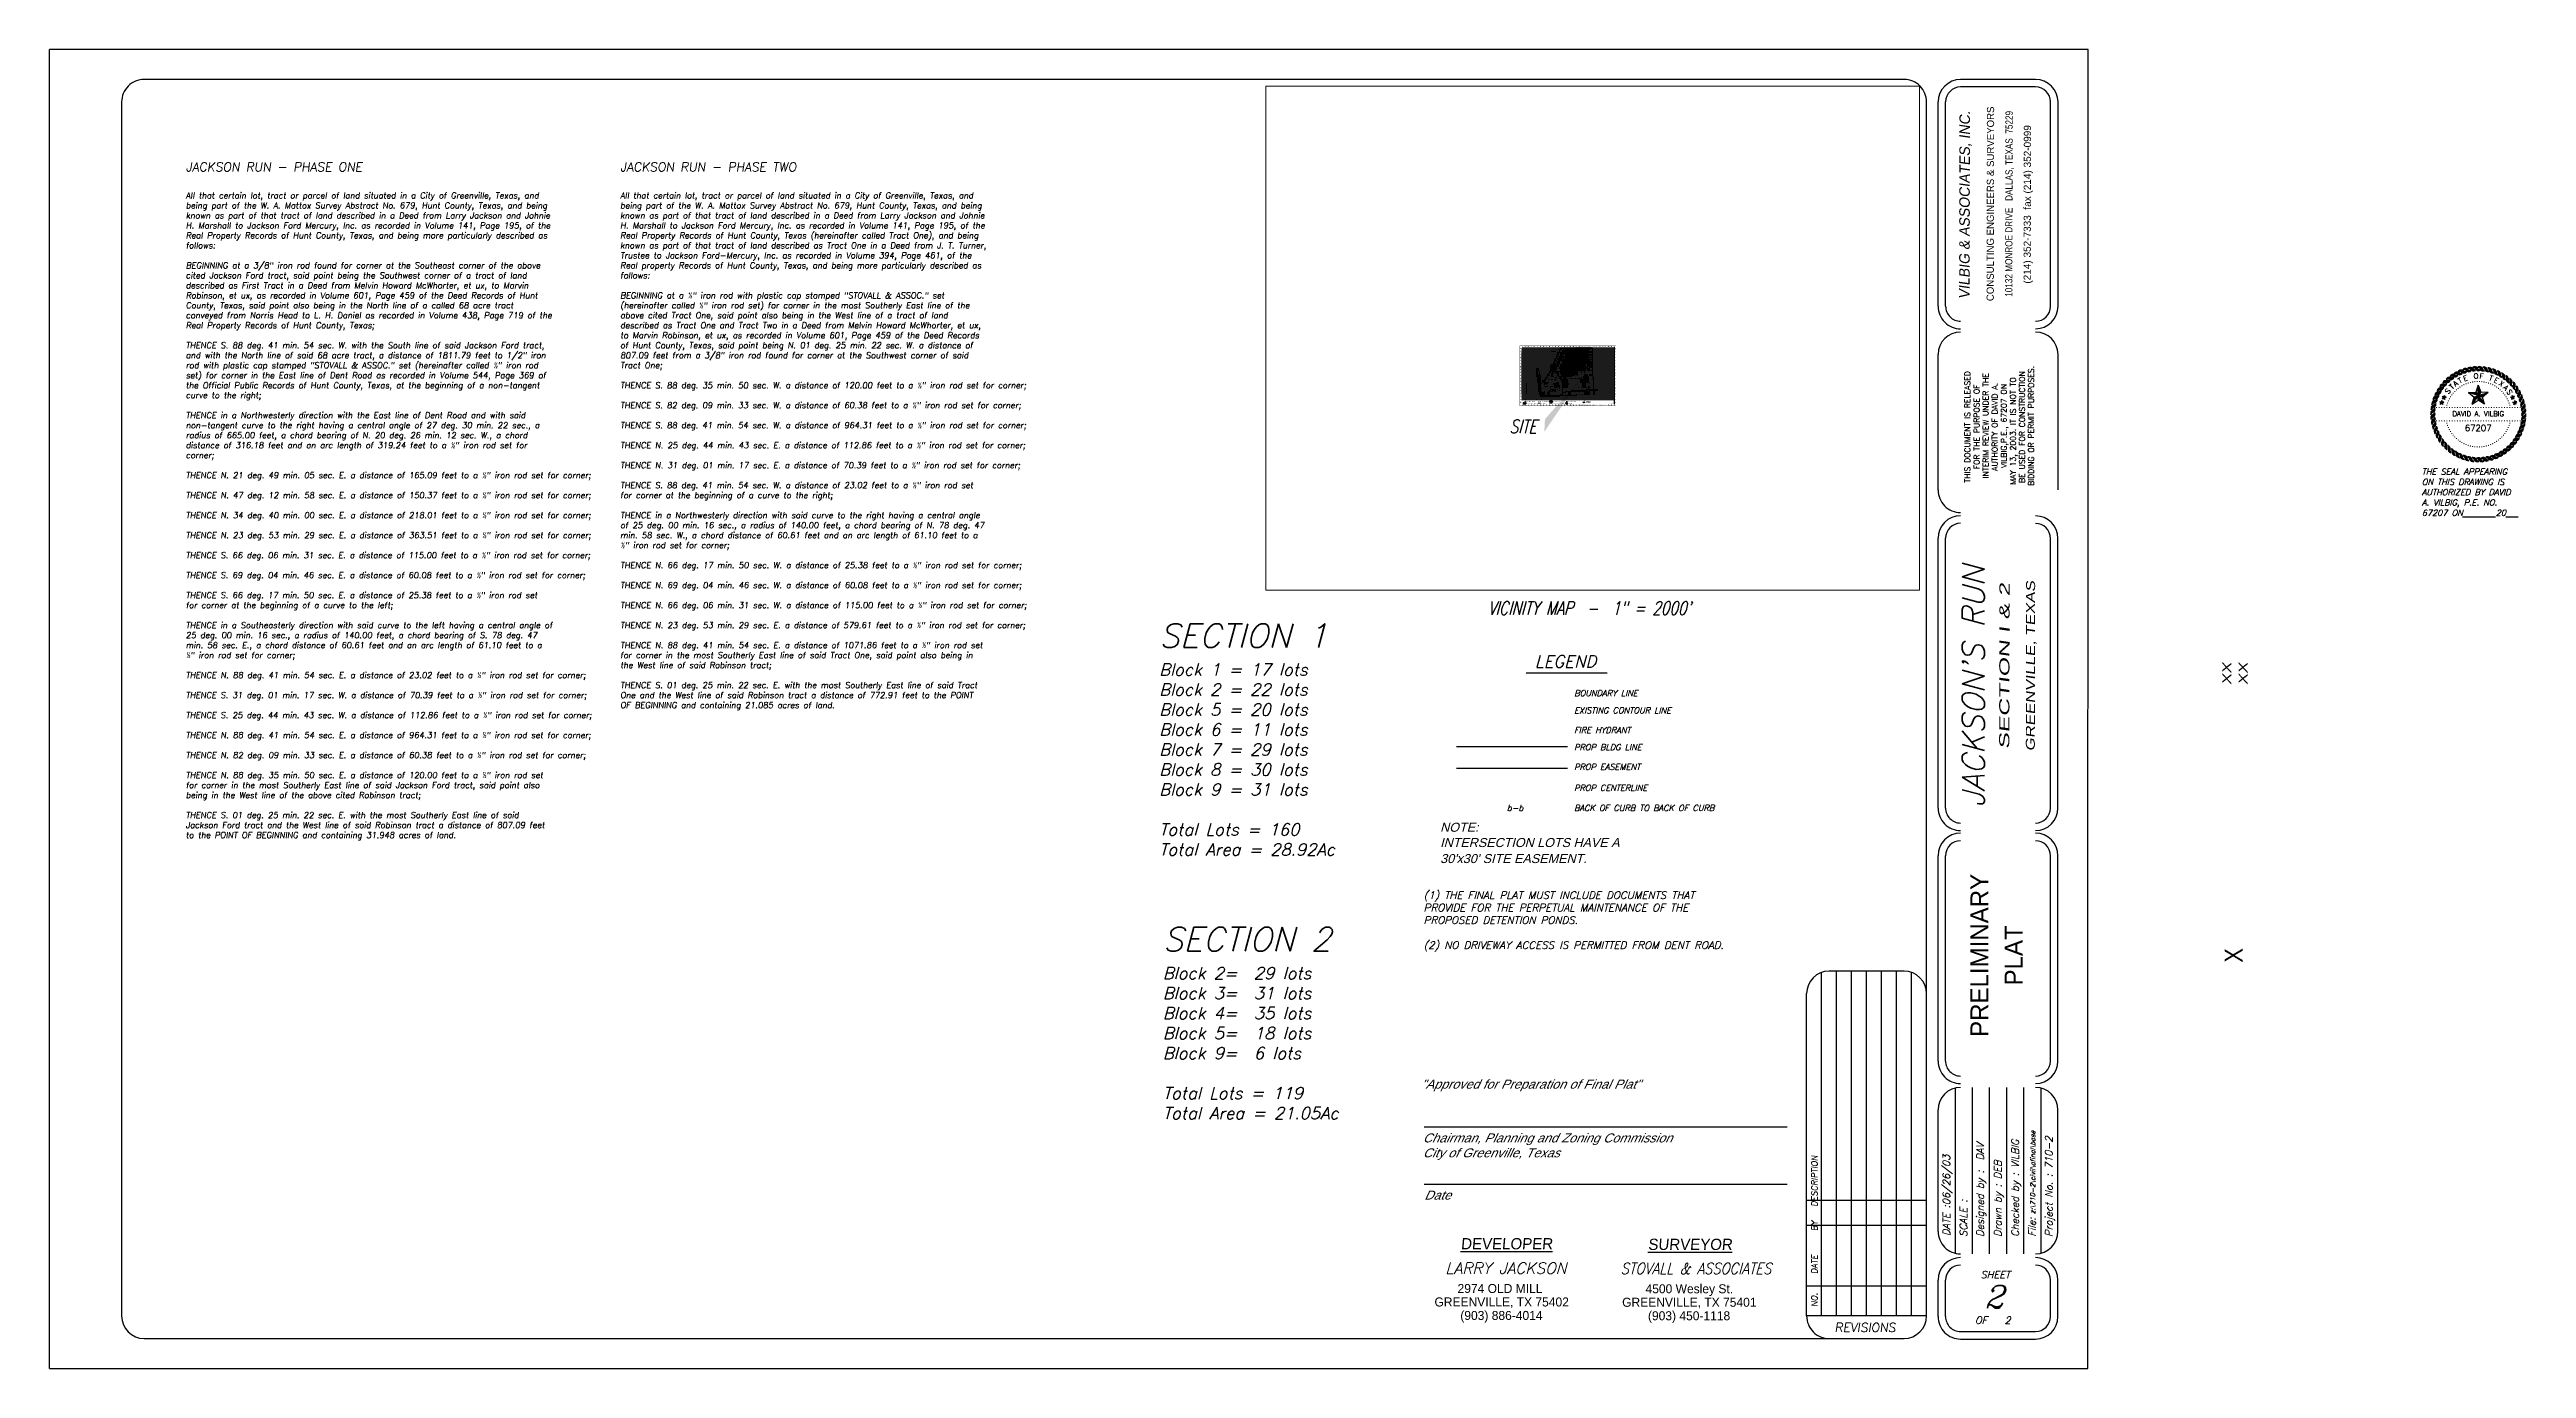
# Paper-space layout 'HALF SIZE 2' of a CAD drawing. Header units: feet. Extents: x 1.9 to 43.2, y 0.6 to 22.6.
# The model-space entities are those that its viewports show. They can reach past a viewport. Long polylines and large blocks are cut down to what shows.
import ezdxf
from ezdxf.enums import TextEntityAlignment as Align

# ---------------------------------------------------------------- set-up
doc = ezdxf.new("R2010")
doc.units = ezdxf.units.FT
doc.header["$LTSCALE"] = 24
doc.header["$MEASUREMENT"] = 0
for name, pattern in [('ACAD_ISO02W100', [15, 12, -3]), ('CENTER2', [1.125, 0.75, -0.125, 0.125, -0.125]), ('DASHED2', [0.375, 0.25, -0.125]), ('HIDDEN', [0.375, 0.25, -0.125]), ('LONG_TWO_SHORT', [1, 0.5, -0.1, 0.1, -0.1, 0.1, -0.1]), ('SOLID', [0])]:
    doc.linetypes.add(name, pattern=pattern)
for name, color, linetype in [('1 EROSION BLANKET', 84, 'Continuous'), ('1 INLET PROTECTION', 5, 'Continuous'), ('1 PHASE LINE', 7, 'Continuous'), ('1 SODDED LOT', 2, 'Continuous'), ('BASE', 7, 'Continuous'), ('BORDER', 7, 'Continuous'), ('Boundary section 1', 4, 'DASHED2'), ('BUILDING_LINES', 1, 'DASHED2'), ('EASEMENTS', 1, 'DASHED2'), ('FUT_LOT', 8, 'Continuous'), ('FUT_STREET', 8, 'Continuous'), ('GRID', 254, 'HIDDEN'), ('HATCH_BORDER', 7, 'Continuous'), ('HATCH_ROCK', 1, 'Continuous'), ('LEGEND', 7, 'Continuous'), ('LOGO', 1, 'Continuous'), ('NARROW', 7, 'Continuous'), ('P_POND', 13, 'Continuous'), ('P_POND_CONTOURS', 3, 'Continuous'), ('PLAT_BDY_SEC_1', 4, 'Continuous'), ('PSSWR-TXT', 20, 'SOLID'), ('SEAL', 1, 'Continuous'), ('STORM', 5, 'Continuous'), ('TERRA_DIMS', 9, 'Continuous'), ('TEXT100', 2, 'Continuous'), ('TEXT2', 1, 'Continuous'), ('TEXT3', 2, 'Continuous'), ('TEXT4', 4, 'Continuous'), ('VICINITYMAP', 7, 'Continuous'), ('VIEWPORT', 7, 'Continuous')]:
    doc.layers.add(name, color=color, linetype=linetype)
doc.styles.add('DRHorton', font='dutcheb.ttf')
doc.styles.add('L120', font='romans.shx', dxfattribs={"oblique": 15, "height": 6})
doc.styles.add("L200'", font='ARIAL.TTF', dxfattribs={"height": 0.001969})
doc.styles.add('LOGO1', font='ROCKEB.TTF', dxfattribs={"height": 25})
doc.styles.add('ROMANC', font='ROMANC', dxfattribs={"oblique": 10})
doc.styles.add('SIMPLEX', font='simplex.shx', dxfattribs={"oblique": 15, "height": 20})
doc.styles.add('SIMPLEX0-2', font='simplex.shx', dxfattribs={"oblique": 8, "height": 0.2})
doc.styles.add('SIMPLEX2', font='simplex.shx', dxfattribs={"oblique": 8, "height": 2})
doc.styles.add('SIMPLEX3', font='simplex.shx', dxfattribs={"oblique": 8, "height": 3})
doc.styles.add('SIMPLEX_10', font='simplex.shx', dxfattribs={"oblique": 15, "height": 0.1})
doc.styles.get("Standard").update_dxf_attribs({"font": 'ARIAL.TTF'})
doc.styles.add('STD100CL', font='SIMPLEX', dxfattribs={"oblique": 8, "height": 3})
doc.styles.add('STD120CL', font='SIMPLEX', dxfattribs={"oblique": 8, "height": 2.4})
doc.styles.add('STREET', font='AU120S00', dxfattribs={"height": 5})
doc.styles.add('TEXT100', font='romans.shx', dxfattribs={"height": 1.88})
doc.styles.add('TEXT80', font='simplex', dxfattribs={"height": 0.07})
doc.styles.add('TITLE', font='OPTA.SHX')
doc.styles.add('TMODELF', font='simplex.shx', dxfattribs={"oblique": 15, "height": 3})

# ---------------------------------------------------------------- blocks, each defined once
blk = doc.blocks.new('*X1')
at = {"color": 0}
for p, q in [((9.757, 1.43), (9.831, 1.505)), ((9.757, 1.422), (9.831, 1.496)), ((9.758, 1.441), (9.83, 1.513)), ((9.758, 1.414), (9.83, 1.486)), ((9.76, 1.408), (9.761, 1.408)), ((9.763, 1.454), (9.789, 1.481)), ((9.797, 1.444), (9.825, 1.472)), ((9.825, 1.517), (9.828, 1.52))]:
    blk.add_line(p, q, dxfattribs=at)
blk = doc.blocks.new('VILBIGSEAL')
at = {"layer": 'SEAL'}
for p, q in [((0.111, 0.477), (0.068, 0.363)), ((0.111, 0.477), (0.154, 0.363)), ((0.111, 0.305), (0.111, 0.477)), ((-0.5, 0.187), (-0.532, 0.2)), ((-0.532, 0.2), (-0.508, 0.2)), ((-0.532, 0.2), (-0.514, 0.184)), ((-0.5, 0.187), (-0.523, 0.16)), ((-0.523, 0.16), (-0.514, 0.184)), ((-0.523, 0.16), (-0.501, 0.172)), ((-0.514, 0.184), (-0.5, 0.187)), ((-0.497, 0.222), (-0.508, 0.2)), ((-0.508, 0.2), (-0.5, 0.187)), ((-0.501, 0.172), (-0.5, 0.187)), ((-0.481, 0.157), (-0.501, 0.172)), ((-0.5, 0.187), (-0.497, 0.222)), ((-0.49, 0.198), (-0.5, 0.187)), ((-0.5, 0.187), (-0.465, 0.195)), ((-0.5, 0.187), (-0.481, 0.157)), ((-0.486, 0.181), (-0.5, 0.187)), ((-0.497, 0.222), (-0.49, 0.198)), ((-0.492, 0.292), (-0.476, 0.273)), ((-0.492, 0.292), (-0.468, 0.288)), ((-0.462, 0.274), (-0.492, 0.292)), ((-0.465, 0.195), (-0.49, 0.198)), ((-0.462, 0.274), (-0.488, 0.251)), ((-0.488, 0.251), (-0.476, 0.273)), ((-0.488, 0.251), (-0.465, 0.26)), ((-0.465, 0.195), (-0.486, 0.181)), ((-0.481, 0.157), (-0.486, 0.181)), ((-0.476, 0.273), (-0.462, 0.274)), ((-0.454, 0.309), (-0.468, 0.288)), ((-0.468, 0.288), (-0.462, 0.274)), ((-0.465, 0.26), (-0.462, 0.274)), ((-0.447, 0.242), (-0.465, 0.26)), ((-0.462, 0.274), (-0.454, 0.309)), ((-0.45, 0.284), (-0.462, 0.274)), ((-0.462, 0.274), (-0.426, 0.278)), ((-0.449, 0.267), (-0.462, 0.274)), ((-0.462, 0.274), (-0.447, 0.242)), ((-0.454, 0.309), (-0.45, 0.284)), ((-0.426, 0.278), (-0.45, 0.284)), ((-0.426, 0.278), (-0.449, 0.267)), ((-0.447, 0.242), (-0.449, 0.267)), ((-0.053, 0.358), (0.068, 0.363)), ((0.111, 0.305), (-0.053, 0.358)), ((-0.053, 0.358), (0.042, 0.282)), ((0.111, 0.305), (0.01, 0.165)), ((0.01, 0.165), (0.042, 0.282)), ((0.01, 0.165), (0.111, 0.232)), ((0.042, 0.282), (0.111, 0.305)), ((0.042, 0.282), (0.111, 0.305)), ((0.068, 0.363), (0.111, 0.305)), ((0.068, 0.363), (0.111, 0.305)), ((0.154, 0.363), (0.111, 0.305)), ((0.154, 0.363), (0.111, 0.305)), ((0.111, 0.305), (0.275, 0.358)), ((0.18, 0.282), (0.111, 0.305)), ((0.111, 0.305), (0.212, 0.165)), ((0.18, 0.282), (0.111, 0.305)), ((0.111, 0.232), (0.111, 0.305)), ((0.111, 0.232), (0.111, 0.305)), ((0.212, 0.165), (0.111, 0.232)), ((0.275, 0.358), (0.154, 0.363)), ((0.275, 0.358), (0.18, 0.282)), ((0.212, 0.165), (0.18, 0.282)), ((0.649, 0.278), (0.673, 0.284)), ((0.684, 0.274), (0.649, 0.278)), ((0.649, 0.278), (0.671, 0.267)), ((0.684, 0.274), (0.67, 0.242)), ((0.67, 0.242), (0.671, 0.267)), ((0.67, 0.242), (0.687, 0.26)), ((0.671, 0.267), (0.684, 0.274)), ((0.676, 0.309), (0.673, 0.284)), ((0.673, 0.284), (0.684, 0.274)), ((0.676, 0.309), (0.69, 0.288)), ((0.684, 0.274), (0.676, 0.309)), ((0.684, 0.274), (0.714, 0.292)), ((0.69, 0.288), (0.684, 0.274)), ((0.684, 0.274), (0.71, 0.251)), ((0.687, 0.26), (0.684, 0.274)), ((0.699, 0.273), (0.684, 0.274)), ((0.71, 0.251), (0.687, 0.26)), ((0.688, 0.195), (0.712, 0.198)), ((0.688, 0.195), (0.708, 0.181)), ((0.722, 0.187), (0.688, 0.195)), ((0.714, 0.292), (0.69, 0.288)), ((0.714, 0.292), (0.699, 0.273)), ((0.71, 0.251), (0.699, 0.273)), ((0.722, 0.187), (0.704, 0.157)), ((0.704, 0.157), (0.708, 0.181)), ((0.704, 0.157), (0.723, 0.172)), ((0.708, 0.181), (0.722, 0.187)), ((0.719, 0.222), (0.712, 0.198)), ((0.712, 0.198), (0.722, 0.187)), ((0.722, 0.187), (0.719, 0.222)), ((0.719, 0.222), (0.73, 0.2)), ((0.73, 0.2), (0.722, 0.187)), ((0.722, 0.187), (0.755, 0.2)), ((0.737, 0.184), (0.722, 0.187)), ((0.723, 0.172), (0.722, 0.187)), ((0.722, 0.187), (0.745, 0.16)), ((0.745, 0.16), (0.723, 0.172)), ((0.755, 0.2), (0.73, 0.2)), ((0.755, 0.2), (0.737, 0.184)), ((0.745, 0.16), (0.737, 0.184))]:
    blk.add_line(p, q, dxfattribs=at)
for points in [[(-0.528, 0.401, 0.402845), (-0.464, 0.449, -0.215014), (-0.509, 0.435, 0.40945), (-0.577, 0.383, -0.249704)], [(-0.482, 0.465, 0.402845), (-0.413, 0.506, -0.215014), (-0.46, 0.497, 0.40945), (-0.533, 0.453, -0.249704)], [(-0.429, 0.525, 0.402845), (-0.357, 0.558, -0.215014), (-0.404, 0.554, 0.40945), (-0.482, 0.518, -0.249704)], [(-0.371, 0.578, 0.402845), (-0.296, 0.604, -0.215014), (-0.343, 0.605, 0.40945), (-0.424, 0.577, -0.249704)], [(-0.307, 0.625, 0.402845), (-0.23, 0.643, -0.215014), (-0.277, 0.649, 0.40945), (-0.36, 0.63, -0.249704)], [(-0.239, 0.666, 0.402845), (-0.16, 0.675, -0.215014), (-0.206, 0.686, 0.40945), (-0.291, 0.676, -0.249704)], [(-0.167, 0.699, 0.402845), (-0.087, 0.7, -0.215014), (-0.132, 0.715, 0.40945), (-0.218, 0.714, -0.249704)], [(-0.092, 0.724, 0.402845), (-0.013, 0.717, -0.215014), (-0.056, 0.737, 0.40945), (-0.141, 0.744, -0.249704)], [(-0.015, 0.741, 0.402845), (0.063, 0.726, -0.215014), (0.023, 0.75, 0.40945), (-0.061, 0.767, -0.249704)], [(0.064, 0.75, 0.402845), (0.14, 0.727, -0.215014), (0.102, 0.755, 0.40945), (0.02, 0.78, -0.249704)], [(0.143, 0.751, 0.402845), (0.216, 0.72, -0.215014), (0.182, 0.752, 0.40945), (0.103, 0.786, -0.249704)], [(0.222, 0.744, 0.402845), (0.292, 0.705, -0.215014), (0.26, 0.74, 0.40945), (0.186, 0.782, -0.249704)], [(0.3, 0.728, 0.402845), (0.365, 0.682, -0.215014), (0.337, 0.721, 0.40945), (0.268, 0.77, -0.249704)], [(0.375, 0.704, 0.402845), (0.435, 0.652, -0.215014), (0.412, 0.693, 0.40945), (0.348, 0.749, -0.249704)], [(0.448, 0.673, 0.402845), (0.502, 0.614, -0.215014), (0.483, 0.658, 0.40945), (0.425, 0.721, -0.249704)], [(0.517, 0.634, 0.402845), (0.565, 0.57, -0.215014), (0.551, 0.615, 0.40945), (0.499, 0.684, -0.249704)], [(0.581, 0.588, 0.402845), (0.622, 0.519, -0.215014), (0.613, 0.566, 0.40945), (0.569, 0.639, -0.249704)], [(0.641, 0.535, 0.402845), (0.674, 0.463, -0.215014), (0.67, 0.51, 0.40945), (0.634, 0.588, -0.249704)], [(0.694, 0.477, 0.402845), (0.72, 0.402, -0.215014), (0.721, 0.449, 0.40945), (0.693, 0.53, -0.249704)], [(0.742, 0.414, 0.402845), (0.759, 0.336, -0.215014), (0.765, 0.383, 0.40945), (0.746, 0.466, -0.249704)], [(-0.645, 0.027, 0.402845), (-0.613, 0.1, -0.215014), (-0.646, 0.066, 0.40945), (-0.679, -0.013, -0.249704)], [(-0.644, -0.052, 0.402845), (-0.62, 0.024, -0.215014), (-0.649, -0.014, 0.40945), (-0.674, -0.096, -0.249704)], [(-0.637, 0.106, 0.402845), (-0.598, 0.175, -0.215014), (-0.634, 0.144, 0.40945), (-0.676, 0.07, -0.249704)], [(-0.622, 0.184, 0.402845), (-0.576, 0.249, -0.215014), (-0.614, 0.221, 0.40945), (-0.664, 0.151, -0.249704)], [(-0.598, 0.259, 0.402845), (-0.545, 0.319, -0.215014), (-0.587, 0.296, 0.40945), (-0.643, 0.232, -0.249704)], [(-0.566, 0.332, 0.402845), (-0.508, 0.386, -0.215014), (-0.551, 0.367, 0.40945), (-0.614, 0.309, -0.249704)], [(0.782, 0.345, 0.402845), (0.791, 0.266, -0.215014), (0.802, 0.312, 0.40945), (0.792, 0.397, -0.249704)], [(0.815, 0.273, 0.402845), (0.816, 0.194, -0.215014), (0.831, 0.238, 0.40945), (0.83, 0.324, -0.249704)], [(0.84, 0.198, 0.402845), (0.833, 0.119, -0.215014), (0.853, 0.162, 0.40945), (0.86, 0.247, -0.249704)], [(0.867, -0.037, 0.402845), (0.836, -0.11, -0.215014), (0.868, -0.075, 0.40945), (0.902, 0.003, -0.249704)], [(0.857, 0.121, 0.402845), (0.842, 0.043, -0.215014), (0.866, 0.083, 0.40945), (0.883, 0.167, -0.249704)], [(0.866, 0.042, 0.402845), (0.843, -0.034, -0.215014), (0.871, 0.004, 0.40945), (0.896, 0.086, -0.249704)], [(-0.635, -0.131, 0.402845), (-0.619, -0.053, -0.215014), (-0.644, -0.093, 0.40945), (-0.66, -0.177, -0.249704)], [(-0.618, -0.208, 0.402845), (-0.61, -0.129, -0.215014), (-0.63, -0.172, 0.40945), (-0.638, -0.257, -0.249704)], [(-0.592, -0.283, 0.402845), (-0.594, -0.204, -0.215014), (-0.609, -0.248, 0.40945), (-0.608, -0.334, -0.249704)], [(-0.56, -0.355, 0.402845), (-0.569, -0.276, -0.215014), (-0.579, -0.322, 0.40945), (-0.569, -0.407, -0.249704)], [(-0.519, -0.423, 0.402845), (-0.537, -0.346, -0.215014), (-0.543, -0.393, 0.40945), (-0.524, -0.476, -0.249704)], [(-0.472, -0.487, 0.402845), (-0.498, -0.412, -0.215014), (-0.498, -0.459, 0.40945), (-0.471, -0.54, -0.249704)], [(0.75, -0.411, 0.402845), (0.686, -0.458, -0.215014), (0.731, -0.444, 0.40945), (0.8, -0.393, -0.249704)], [(0.789, -0.342, 0.402845), (0.73, -0.396, -0.215014), (0.774, -0.377, 0.40945), (0.837, -0.319, -0.249704)], [(0.82, -0.269, 0.402845), (0.768, -0.329, -0.215014), (0.809, -0.306, 0.40945), (0.865, -0.241, -0.249704)], [(0.844, -0.193, 0.402845), (0.798, -0.258, -0.215014), (0.837, -0.231, 0.40945), (0.886, -0.161, -0.249704)], [(0.86, -0.116, 0.402845), (0.821, -0.185, -0.215014), (0.856, -0.154, 0.40945), (0.898, -0.079, -0.249704)], [(-0.418, -0.545, 0.402845), (-0.452, -0.473, -0.215014), (-0.448, -0.52, 0.40945), (-0.412, -0.598, -0.249704)], [(-0.359, -0.598, 0.402845), (-0.4, -0.529, -0.215014), (-0.391, -0.576, 0.40945), (-0.347, -0.649, -0.249704)], [(-0.295, -0.644, 0.402845), (-0.342, -0.58, -0.215014), (-0.328, -0.625, 0.40945), (-0.277, -0.694, -0.249704)], [(-0.226, -0.683, 0.402845), (-0.28, -0.624, -0.215014), (-0.261, -0.667, 0.40945), (-0.203, -0.73, -0.249704)], [(-0.153, -0.714, 0.402845), (-0.213, -0.662, -0.215014), (-0.19, -0.703, 0.40945), (-0.125, -0.759, -0.249704)], [(-0.077, -0.738, 0.402845), (-0.142, -0.692, -0.215014), (-0.115, -0.73, 0.40945), (-0.045, -0.78, -0.249704)], [(0, -0.753, 0.402845), (-0.069, -0.715, -0.215014), (-0.038, -0.75, 0.40945), (0.037, -0.792, -0.249704)], [(0.079, -0.761, 0.402845), (0.006, -0.729, -0.215014), (0.041, -0.762, 0.40945), (0.119, -0.795, -0.249704)], [(0.158, -0.76, 0.402845), (0.082, -0.737, -0.215014), (0.12, -0.765, 0.40945), (0.202, -0.79, -0.249704)], [(0.237, -0.751, 0.402845), (0.159, -0.736, -0.215014), (0.199, -0.76, 0.40945), (0.283, -0.776, -0.249704)], [(0.314, -0.734, 0.402845), (0.235, -0.727, -0.215014), (0.278, -0.746, 0.40945), (0.363, -0.754, -0.249704)], [(0.389, -0.709, 0.402845), (0.31, -0.71, -0.215014), (0.354, -0.725, 0.40945), (0.44, -0.724, -0.249704)], [(0.461, -0.676, 0.402845), (0.382, -0.685, -0.215014), (0.428, -0.696, 0.40945), (0.513, -0.685, -0.249704)], [(0.53, -0.635, 0.402845), (0.452, -0.653, -0.215014), (0.499, -0.659, 0.40945), (0.582, -0.64, -0.249704)], [(0.593, -0.588, 0.402845), (0.518, -0.614, -0.215014), (0.565, -0.614, 0.40945), (0.646, -0.587, -0.249704)], [(0.652, -0.535, 0.402845), (0.579, -0.568, -0.215014), (0.626, -0.564, 0.40945), (0.704, -0.528, -0.249704)], [(0.704, -0.475, 0.402845), (0.636, -0.516, -0.215014), (0.682, -0.507, 0.40945), (0.755, -0.463, -0.249704)]]:
    blk.add_lwpolyline(points, format="xyb", close=True, dxfattribs=at)
at = {"layer": 'SEAL', "const_width": 0.00976}
for points in [[(-0.222, 0.422, 1), (-0.228, 0.43, 1)], [(-0.192, 0.444, 1), (-0.197, 0.452, 1)], [(-0.16, 0.464, 1), (-0.165, 0.473, 1)], [(-0.126, 0.482, 1), (-0.131, 0.491, 1)], [(-0.092, 0.497, 1), (-0.095, 0.506, 1)], [(-0.056, 0.51, 1), (-0.059, 0.519, 1)], [(-0.02, 0.521, 1), (-0.022, 0.53, 1)], [(0.017, 0.528, 1), (0.015, 0.538, 1)], [(0.055, 0.534, 1), (0.054, 0.543, 1)], [(0.092, 0.536, 1), (0.092, 0.546, 1)], [(0.13, 0.536, 1), (0.13, 0.546, 1)], [(0.168, 0.534, 1), (0.169, 0.543, 1)], [(0.205, 0.528, 1), (0.207, 0.538, 1)], [(0.242, 0.521, 1), (0.245, 0.53, 1)], [(0.279, 0.51, 1), (0.282, 0.519, 1)], [(0.314, 0.497, 1), (0.318, 0.506, 1)], [(0.349, 0.482, 1), (0.353, 0.491, 1)], [(0.382, 0.464, 1), (0.387, 0.473, 1)], [(0.414, 0.444, 1), (0.419, 0.452, 1)], [(0.445, 0.422, 1), (0.451, 0.43, 1)], [(-0.582, 0.107, 1), (-0.592, 0.108, 1)], [(-0.538, 0.107, 1), (-0.548, 0.108, 1)], [(-0.495, 0.107, 1), (-0.504, 0.108, 1)], [(-0.451, 0.107, 1), (-0.461, 0.108, 1)], [(-0.41, 0.144, 1), (-0.419, 0.147, 1)], [(-0.408, 0.107, 1), (-0.417, 0.108, 1)], [(-0.398, 0.18, 1), (-0.407, 0.184, 1)], [(-0.384, 0.215, 1), (-0.393, 0.219, 1)], [(-0.367, 0.249, 1), (-0.376, 0.254, 1)], [(-0.364, 0.107, 1), (-0.374, 0.108, 1)], [(-0.348, 0.282, 1), (-0.356, 0.287, 1)], [(-0.327, 0.313, 1), (-0.335, 0.319, 1)], [(-0.32, 0.107, 1), (-0.33, 0.108, 1)], [(-0.304, 0.343, 1), (-0.311, 0.35, 1)], [(-0.278, 0.371, 1), (-0.285, 0.378, 1)], [(-0.277, 0.107, 1), (-0.286, 0.108, 1)], [(-0.251, 0.398, 1), (-0.258, 0.405, 1)], [(-0.233, 0.107, 1), (-0.243, 0.108, 1)], [(-0.189, 0.107, 1), (-0.199, 0.108, 1)], [(-0.146, 0.107, 1), (-0.155, 0.108, 1)], [(-0.102, 0.107, 1), (-0.112, 0.108, 1)], [(-0.059, 0.107, 1), (-0.068, 0.108, 1)], [(-0.015, 0.107, 1), (-0.025, 0.108, 1)], [(0.029, 0.107, 1), (0.019, 0.108, 1)], [(0.072, 0.107, 1), (0.063, 0.108, 1)], [(0.116, 0.107, 1), (0.106, 0.108, 1)], [(0.16, 0.107, 1), (0.15, 0.108, 1)], [(0.203, 0.107, 1), (0.194, 0.108, 1)], [(0.247, 0.107, 1), (0.237, 0.108, 1)], [(0.29, 0.107, 1), (0.281, 0.108, 1)], [(0.334, 0.107, 1), (0.324, 0.108, 1)], [(0.378, 0.107, 1), (0.368, 0.108, 1)], [(0.421, 0.107, 1), (0.412, 0.108, 1)], [(0.465, 0.107, 1), (0.455, 0.108, 1)], [(0.474, 0.398, 1), (0.48, 0.405, 1)], [(0.509, 0.107, 1), (0.499, 0.108, 1)], [(0.501, 0.371, 1), (0.508, 0.378, 1)], [(0.526, 0.343, 1), (0.534, 0.35, 1)], [(0.552, 0.107, 1), (0.543, 0.108, 1)], [(0.549, 0.313, 1), (0.557, 0.319, 1)], [(0.57, 0.282, 1), (0.579, 0.287, 1)], [(0.596, 0.107, 1), (0.586, 0.108, 1)], [(0.589, 0.249, 1), (0.598, 0.254, 1)], [(0.606, 0.215, 1), (0.615, 0.219, 1)], [(0.62, 0.18, 1), (0.629, 0.184, 1)], [(0.64, 0.107, 1), (0.63, 0.108, 1)], [(0.632, 0.144, 1), (0.641, 0.147, 1)], [(0.683, 0.107, 1), (0.673, 0.108, 1)], [(0.683, 0.107, 1), (0.673, 0.108, 1)], [(0.727, 0.107, 1), (0.717, 0.108, 1)], [(0.77, 0.107, 1), (0.761, 0.108, 1)], [(0.814, 0.107, 1), (0.804, 0.108, 1)], [(-0.582, -0.116, -1), (-0.592, -0.118, -1)], [(-0.538, -0.116, -1), (-0.548, -0.118, -1)], [(-0.495, -0.116, -1), (-0.504, -0.118, -1)], [(-0.451, -0.116, -1), (-0.461, -0.118, -1)], [(-0.41, -0.154, 1), (-0.419, -0.157, 1)], [(-0.408, -0.116, -1), (-0.417, -0.118, -1)], [(-0.398, -0.19, 1), (-0.407, -0.193, 1)], [(-0.384, -0.225, 1), (-0.393, -0.229, 1)], [(-0.367, -0.259, 1), (-0.376, -0.264, 1)], [(-0.364, -0.116, -1), (-0.374, -0.118, -1)], [(-0.348, -0.292, 1), (-0.356, -0.297, 1)], [(-0.327, -0.323, 1), (-0.335, -0.329, 1)], [(-0.32, -0.116, -1), (-0.33, -0.118, -1)], [(-0.304, -0.353, 1), (-0.311, -0.359, 1)], [(-0.278, -0.381, 1), (-0.285, -0.388, 1)], [(-0.277, -0.116, -1), (-0.286, -0.118, -1)], [(-0.251, -0.407, 1), (-0.258, -0.415, 1)], [(-0.233, -0.116, -1), (-0.243, -0.118, -1)], [(-0.189, -0.116, -1), (-0.199, -0.118, -1)], [(-0.146, -0.116, -1), (-0.155, -0.118, -1)], [(-0.102, -0.116, -1), (-0.112, -0.118, -1)], [(-0.059, -0.116, -1), (-0.068, -0.118, -1)], [(-0.015, -0.116, -1), (-0.025, -0.118, -1)], [(0.029, -0.116, -1), (0.019, -0.118, -1)], [(0.072, -0.116, -1), (0.063, -0.118, -1)], [(0.116, -0.116, -1), (0.106, -0.118, -1)], [(0.16, -0.116, -1), (0.15, -0.118, -1)], [(0.203, -0.116, -1), (0.194, -0.118, -1)], [(0.247, -0.116, -1), (0.237, -0.118, -1)], [(0.29, -0.116, -1), (0.281, -0.118, -1)], [(0.334, -0.116, -1), (0.324, -0.118, -1)], [(0.378, -0.116, -1), (0.368, -0.118, -1)], [(0.421, -0.116, -1), (0.412, -0.118, -1)], [(0.465, -0.116, -1), (0.455, -0.118, -1)], [(0.474, -0.407, 1), (0.48, -0.415, 1)], [(0.509, -0.116, -1), (0.499, -0.118, -1)], [(0.501, -0.381, 1), (0.508, -0.388, 1)], [(0.526, -0.353, 1), (0.534, -0.359, 1)], [(0.552, -0.116, -1), (0.543, -0.118, -1)], [(0.549, -0.323, 1), (0.557, -0.329, 1)], [(0.57, -0.292, 1), (0.579, -0.297, 1)], [(0.596, -0.116, -1), (0.586, -0.118, -1)], [(0.589, -0.259, 1), (0.598, -0.264, 1)], [(0.606, -0.225, 1), (0.615, -0.229, 1)], [(0.62, -0.19, 1), (0.629, -0.193, 1)], [(0.64, -0.116, -1), (0.63, -0.118, -1)], [(0.632, -0.154, 1), (0.641, -0.157, 1)], [(0.683, -0.116, -1), (0.673, -0.118, -1)], [(0.683, -0.116, -1), (0.673, -0.118, -1)], [(0.727, -0.116, -1), (0.717, -0.118, -1)], [(0.77, -0.116, -1), (0.761, -0.118, -1)], [(0.814, -0.116, -1), (0.804, -0.118, -1)], [(-0.222, -0.432, 1), (-0.228, -0.439, 1)], [(-0.192, -0.454, 1), (-0.197, -0.462, 1)], [(-0.16, -0.474, 1), (-0.165, -0.482, 1)], [(-0.126, -0.492, 1), (-0.131, -0.5, 1)], [(-0.092, -0.507, 1), (-0.095, -0.516, 1)], [(-0.056, -0.52, 1), (-0.059, -0.529, 1)], [(-0.02, -0.53, 1), (-0.022, -0.54, 1)], [(0.017, -0.538, 1), (0.015, -0.548, 1)], [(0.055, -0.544, 1), (0.054, -0.553, 1)], [(0.092, -0.546, 1), (0.092, -0.556, 1)], [(0.13, -0.546, 1), (0.13, -0.556, 1)], [(0.168, -0.544, 1), (0.169, -0.553, 1)], [(0.205, -0.538, 1), (0.207, -0.548, 1)], [(0.242, -0.53, 1), (0.245, -0.54, 1)], [(0.279, -0.52, 1), (0.282, -0.529, 1)], [(0.314, -0.507, 1), (0.318, -0.516, 1)], [(0.349, -0.492, 1), (0.353, -0.5, 1)], [(0.382, -0.474, 1), (0.387, -0.482, 1)], [(0.414, -0.454, 1), (0.419, -0.462, 1)], [(0.445, -0.432, 1), (0.451, -0.439, 1)]]:
    blk.add_lwpolyline(points, format="xyb", close=True, dxfattribs=at)
at = {"layer": 'SEAL'}
for points in [[(0.111, 0.477), (0.111, 0.305), (0.154, 0.363)], [(-0.053, 0.358), (0.111, 0.305), (0.068, 0.363)], [(0.01, 0.165), (0.111, 0.305), (0.042, 0.282)], [(0.275, 0.358), (0.111, 0.305), (0.18, 0.282)], [(0.212, 0.165), (0.111, 0.305), (0.111, 0.232)]]:
    blk.add_solid(points, dxfattribs=at)
at = {"layer": 'SEAL', "yscale": 0.9759101499992084, "zscale": 0.9759101499992024}
for p, xscale, rotation in [((8.731, -2.309), 0.9759101499986308, 155.5384615384394), ((8.443, -3.197), 0.9759101499984737, 149.5384615384415), ((8.064, -4.05), 0.9759101499988313, 143.5384615384511), ((7.597, -4.86), 0.9759101499993703, 137.5384615384658), ((7.049, -5.615), 0.975910149999286, 131.5384615384643), ((6.424, -6.31), 0.9759101499992494, 125.5384615384692), ((5.731, -6.935), 0.9759101499990751, 119.5384615384509), ((4.975, -7.485), 0.9759101499995884, 113.5384615384987), ((4.167, -7.952), 0.9759101499993397, 107.538461538483), ((3.314, -8.333), 0.9759101499991341, 101.5384615384394), ((2.426, -8.622), 0.9759101499991757, 95.53846153843739), ((1.512, -8.816), 0.9759101499991355, 89.53846153845573), ((0.584, -8.915), 0.9759101499991816, 83.53846153845845), ((-0.35, -8.915), 0.9759101499993124, 77.53846153843111), ((-1.279, -8.818), 0.9759101499994903, 71.53846153843003), ((-2.193, -8.625), 0.9759101499995342, 65.5384615384195), ((-3.081, -8.337), 0.9759101499994882, 59.53846153844551), ((-3.934, -7.957), 0.9759101499993321, 53.53846153845628), ((-4.744, -7.491), 0.9759101499987421, 47.53846153848634), ((-5.499, -6.942), 0.9759101499987755, 41.53846153849083), ((-6.194, -6.318), 0.9759101499989322, 35.53846153846609), ((8.728, 2.31), 0.9759101499983144, 185.5384615384692), ((8.923, 1.396), 0.9759101499993629, 179.5384615384558), ((9.021, 0.468), 0.9759101500000853, 173.5384615384644), ((9.021, -0.466), 0.9759101499989922, 167.5384615384543), ((8.924, -1.395), 0.9759101499999213, 161.5384615384807), ((-6.819, -5.624), 0.9759101499985937, 29.53846153848225), ((-7.369, -4.869), 0.975910149998899, 23.53846153847261), ((-7.836, -4.061), 0.975910149999853, 17.53846153844551), ((-8.216, -3.208), 0.9759101499998933, 11.53846153845753), ((-8.506, -2.32), 0.9759101499983144, 5.53846153846914), ((-8.7, -1.406), 0.9759101499993629, 359.5384615384559), ((8.439, 3.198), 0.9759101499998933, 191.5384615384575), ((8.058, 4.051), 0.975910149999853, 197.5384615384455), ((7.591, 4.859), 0.975910149998899, 203.5384615384726), ((7.041, 5.614), 0.9759101499985937, 209.5384615384823), ((6.416, 6.308), 0.9759101499989322, 215.5384615384661), ((5.722, 6.933), 0.9759101499987755, 221.5384615384908), ((-8.221, 3.187), 0.9759101499984737, 329.5384615384414), ((-8.509, 2.299), 0.9759101499986308, 335.5384615384394), ((-8.702, 1.385), 0.9759101499999213, 341.5384615384807), ((-8.799, 0.456), 0.9759101499989922, 347.5384615384543), ((-8.799, -0.478), 0.9759101500000853, 353.5384615384644), ((4.966, 7.481), 0.9759101499987421, 227.5384615384864), ((4.157, 7.947), 0.9759101499993321, 233.5384615384563), ((3.303, 8.327), 0.9759101499994882, 239.5384615384455), ((2.415, 8.615), 0.9759101499995342, 245.5384615384195), ((1.501, 8.808), 0.9759101499994903, 251.53846153843), ((0.572, 8.905), 0.9759101499993124, 257.5384615384311), ((-0.361, 8.905), 0.9759101499991816, 263.5384615384584), ((-1.29, 8.807), 0.9759101499991355, 269.5384615384557), ((-2.204, 8.612), 0.9759101499991757, 275.5384615384374), ((-3.092, 8.323), 0.9759101499991341, 281.5384615384394), ((-3.945, 7.942), 0.9759101499993397, 287.538461538483), ((-4.753, 7.475), 0.9759101499995884, 293.5384615384987), ((-5.508, 6.925), 0.9759101499990751, 299.5384615384509), ((-6.202, 6.3), 0.9759101499992494, 305.5384615384692), ((-6.826, 5.606), 0.975910149999286, 311.5384615384643), ((-7.375, 4.85), 0.9759101499993703, 317.5384615384658), ((-7.841, 4.041), 0.9759101499988313, 323.5384615384511)]:
    blk.add_blockref('*X1', p, dxfattribs=dict(at, xscale=xscale, rotation=rotation))
at = {"layer": 'SEAL', "style": 'TEXT100'}
for s, rotation, p in [('S', 52.9191, (-0.364, 0.354)), ('T', 43.8896, (-0.302, 0.424)), ('A', 36.6087, (-0.244, 0.473)), ('T', 28.4646, (-0.173, 0.518)), ('E', 19.765, (-0.09, 0.555)), ('O', 3.4606, (0.075, 0.589)), ('F', 355.0373, (0.163, 0.588)), ('T', 340.6103, (0.309, 0.557)), ('E', 331.8209, (0.392, 0.52)), ('X', 322.9167, (0.47, 0.47)), ('A', 313.9137, (0.54, 0.408)), ('S', 305.1828, (0.598, 0.338))]:
    blk.add_text(s, height=0.0859, rotation=rotation, dxfattribs=at).set_placement(p, align=Align.CENTER)
at = {"layer": 'SEAL', "style": 'TEXT80'}
for s, height, p in [('DAVID A. VILBIG', 0.084, (0.11, -0.04)), ('67207', 0.104, (0.109, -0.286))]:
    blk.add_text(s, height=height, dxfattribs=at).set_placement(p, align=Align.CENTER)
blk = doc.blocks.new('DRHorton')
h = blk.add_hatch(color=1)
h.paths.add_polyline_path([(79, 26, 1), (40, 26, 1)])
h.paths.add_polyline_path([(42, 18), (77, 18), (77, 35), (42, 35)], flags=24)
at = {"layer": 'BASE', "color": 176, "style": 'DRHorton'}
blk.add_text('DRH', height=9.81, dxfattribs=at).set_placement((59, 22), align=Align.CENTER)
blk = doc.blocks.new('North Arrow')
at = {"layer": 'NARROW'}
for p, q in [((0, 0), (22, 2)), ((0, 0), (22, -2)), ((29, -2), (34, 2)), ((36, 2), (30, 2)), ((36, 2), (31, -2)), ((32, 3), (32, 5)), ((39, 0), (60, 2)), ((31, 0), (22, 0)), ((22, 0), (22, 0)), ((29, -2), (35, -2)), ((32, -4), (32, -3)), ((57, 0), (33, 0)), ((60, -2), (39, 0)), ((58, 0), (58, 0)), ((58, 0), (58, 0))]:
    blk.add_line(p, q, dxfattribs=at)
blk.add_lwpolyline([(22, -2), (23, -2, 0.091577), (23, -1, 0.048306), (23, -1), (23, 0), (23, 1, 0.048306), (23, 1, 0.091577), (23, 2), (22, 2), (22, 2, 0.091577), (22, 1, 0.048306), (22, 1), (22, 0), (22, -1, 0.048306), (22, -1, 0.091577), (22, -2)], format="xyb", close=True, dxfattribs=at)
for points in [[(57, 0), (57, 0, -0.066818), (58, 0, -0.03073), (58, 1), (59, 1), (59, 2, -0.03073), (59, 2, -0.066818), (60, 2), (60, 2)], [(60, 2), (60, 2, -0.066818), (60, 2, -0.03073), (59, 1), (59, 1), (58, 0, -0.03073), (58, 0, -0.036692), (58, 0)], [(57, 0), (57, 0, 0.066818), (58, -1, 0.03073), (58, -1), (59, -1), (59, -2, 0.03073), (59, -2, 0.066818), (60, -2), (60, -2)], [(60, -2), (60, -2, 0.066818), (60, -2, 0.03073), (59, -1), (59, -1), (58, 0, 0.03073), (58, 0, 0.036692), (58, 0)]]:
    blk.add_lwpolyline(points, format="xyb", dxfattribs=at)
for centre, start, end in [((30, 4), 178.8769, 270), ((35, -4), 358.8769, 90)]:
    blk.add_arc(centre, 1.53, start, end, dxfattribs=at)
for points in [[(23, 1), (22, 2), (23, 2), (22, 2)], [(23, 1), (22, 1), (23, 1), (22, 2)], [(23, 0), (22, 1), (23, 1), (22, 1)], [(23, -1), (22, 0), (23, 0), (22, 1)], [(31, -2), (36, 2), (29, -2), (34, 2)], [(57, 0), (58, 0), (57, 0), (58, 0)], [(57, 0), (58, 0), (57, 0), (58, 0)], [(58, 1), (59, 0), (58, 1), (59, 1)], [(58, 1), (58, 0), (58, 1), (59, 0)], [(58, 0), (58, 0), (58, 1), (58, 0)], [(60, 1), (59, 2), (60, 2), (59, 2)], [(59, 1), (59, 2), (60, 1), (59, 2)], [(59, 1), (59, 1), (59, 1), (59, 2)], [(60, 2), (60, 2), (60, 2)], [(23, -1), (22, -1), (23, -1), (22, 0)], [(23, -2), (22, -1), (23, -1), (22, -1)], [(22, -2), (22, -2), (23, -2), (22, -1)], [(57, 0), (58, 0), (57, 0), (58, 0)], [(57, 0), (58, 0), (57, 0), (58, 0)], [(58, 0), (58, 0), (57, 0), (58, 0)], [(58, -1), (58, 0), (58, -1), (58, 0)], [(58, -1), (59, -1), (58, -1), (58, 0)], [(59, -1), (59, -1), (58, -1), (59, -1)], [(60, -1), (59, -1), (59, -1)], [(59, -2), (60, -1), (59, -2), (59, -1)], [(59, -2), (60, -2), (59, -2), (60, -1)], [(60, -2), (60, -2), (59, -2), (60, -2)]]:
    blk.add_solid(points, dxfattribs=at)
blk = doc.blocks.new('A$C64635871')
at = {"layer": 'BASE'}
h = blk.add_hatch(dxfattribs=at)
h.set_pattern_fill('AR-SAND', color=30, scale=1.31872, style=0)
h.set_pattern_definition([(37.5, (1116.7308, -98.0798), (-0.0830706, 2.5409407), [0, -2.004454, 0, -2.2418237, 0, -2.1429197]), (7.5, (1116.7308, -98.0798), (2.33384, 3.72162), [0, -1.0813503, 0, -1.8066462, 0, -0.692328]), (327.5, (1115.1088, -98.0798), (4.1066807, 0.0074627), [0, -0.65936, 0, -2.3736957, 0, -3.0989916]), (317.5, (1115.1088, -98.0798), (3.964239, 1.157408), [0, -0.32968, 0, -1.5560894, 0, -1.7802718])])
h.paths.add_polyline_path([(46, 1), (46, 34), (1, 34), (1, 1)])
at = {"layer": 'BASE', "color": 30, "const_width": 1.65}
blk.add_lwpolyline([(1, 1), (46, 1), (46, 34), (1, 34)], close=True, dxfattribs=at)

msp = doc.modelspace()

# ---------------------------------------------------------------- hatches: boundary and pattern name
at = {"layer": '1 SODDED LOT'}
h = msp.add_hatch(dxfattribs=at)
h.set_pattern_fill('ANSI31', color=256, scale=60, style=0)
h.paths.add_polyline_path([(2703974, 7093709), (2703976, 7093585), (2704025, 7093586), (2704021, 7093716), (2703992, 7093711)])
h.paths.add_polyline_path([(2703874, 7093705), (2703877, 7093582), (2703821, 7093580), (2703768, 7093676), (2703767, 7093680), (2703777, 7093686), (2703810, 7093697), (2703855, 7093705)])
h = msp.add_hatch(dxfattribs=at)
h.set_pattern_fill('ANSI31', color=256, scale=60, style=0)
h.paths.add_polyline_path([(2705135, 7093890), (2705238, 7093893), (2705235, 7094007), (2705132, 7094005)])
edge = h.paths.add_edge_path()
edge.add_line((2705181, 7094152), (2705076, 7094149))
edge.add_line((2705076, 7094149), (2705079, 7094035))
edge.add_line((2705079, 7094035), (2705292, 7094040))
edge.add_line((2705292, 7094040), (2705303, 7094040))
edge.add_arc((2705303, 7094060), 20.4, 271.08143, 360.54706)
edge.add_line((2705323, 7094060), (2705319, 7094246))
edge.add_arc((2705296, 7094246), 23.1, 1.39355, 87.56885)
edge.add_line((2705297, 7094269), (2705179, 7094266))
edge.add_line((2705179, 7094266), (2705181, 7094152))
h.paths.add_polyline_path([(2704925, 7094406), (2704975, 7094407), (2704978, 7094292), (2704928, 7094291)])
h.paths.add_polyline_path([(2704875, 7094405), (2704625, 7094399), (2704628, 7094284), (2704878, 7094290)])
edge = h.paths.add_edge_path()
edge.add_line((2704294, 7094048), (2704316, 7094003))
edge.add_line((2704316, 7094003), (2704346, 7093942))
edge.add_line((2704346, 7093942), (2704353, 7093929))
edge.add_line((2704353, 7093929), (2704268, 7093873))
edge.add_line((2704268, 7093873), (2704258, 7093866))
edge.add_arc((2704247, 7093883), 19.7, 205.15845, 304.00581, ccw=False)
edge.add_line((2704230, 7093874), (2704173, 7093988))
edge.add_line((2704173, 7093988), (2704294, 7094048))
edge = h.paths.add_edge_path()
edge.add_line((2704532, 7094137), (2704529, 7094237))
edge.add_line((2704529, 7094237), (2704529, 7094251))
edge.add_line((2704529, 7094251), (2704579, 7094252))
edge.add_line((2704579, 7094252), (2704582, 7094138))
edge.add_line((2704582, 7094138), (2704605, 7094138))
edge.add_line((2704605, 7094138), (2704620, 7094020))
edge.add_line((2704620, 7094020), (2704607, 7094018))
edge.add_line((2704607, 7094018), (2704595, 7094017))
edge.add_line((2704595, 7094017), (2704577, 7094013))
edge.add_line((2704577, 7094013), (2704559, 7094010))
edge.add_line((2704559, 7094010), (2704533, 7094004))
edge.add_line((2704533, 7094004), (2704515, 7093999))
edge.add_line((2704515, 7093999), (2704504, 7093996))
edge.add_arc((2704475, 7094094), 102, 283.63238, 286.34466, ccw=False)
edge.add_arc((2704495, 7094013), 19.4, 180.22384, 283.63238, ccw=False)
edge.add_arc((2704185, 7094012), 290, 0.22384, 24.69216)
edge.add_line((2704449, 7094133), (2704464, 7094135))
edge.add_line((2704464, 7094135), (2704532, 7094137))
h.paths.add_polyline_path([(2704525, 7094397), (2704426, 7094396), (2704428, 7094266), (2704454, 7094275), (2704489, 7094281), (2704543, 7094283), (2704628, 7094284), (2704627, 7094299), (2704625, 7094399)])
edge = h.paths.add_edge_path()
edge.add_line((2704615, 7093988), (2704618, 7093871))
edge.add_line((2704618, 7093871), (2704566, 7093869))
edge.add_line((2704566, 7093869), (2704566, 7093859))
edge.add_line((2704566, 7093859), (2704473, 7093857))
edge.add_line((2704473, 7093857), (2704474, 7093929))
edge.add_arc((2704509, 7093929), 35.5, 123.13975, 179.58668, ccw=False)
edge.add_line((2704490, 7093959), (2704529, 7093970))
edge.add_line((2704529, 7093970), (2704566, 7093980))
edge.add_line((2704566, 7093980), (2704595, 7093985))
edge.add_line((2704595, 7093985), (2704615, 7093988))
h = msp.add_hatch(dxfattribs=at)
h.set_pattern_fill('ANSI31', color=256, scale=60, style=0)
edge = h.paths.add_edge_path()
edge.add_line((2704615, 7093988), (2704618, 7093871))
edge.add_line((2704618, 7093871), (2704566, 7093869))
edge.add_line((2704566, 7093869), (2704566, 7093859))
edge.add_line((2704566, 7093859), (2704473, 7093857))
edge.add_line((2704473, 7093857), (2704474, 7093929))
edge.add_arc((2704509, 7093929), 35.5, 123.13975, 179.58668, ccw=False)
edge.add_line((2704490, 7093959), (2704529, 7093970))
edge.add_line((2704529, 7093970), (2704566, 7093980))
edge.add_line((2704566, 7093980), (2704595, 7093985))
edge.add_line((2704595, 7093985), (2704615, 7093988))
h = msp.add_hatch(dxfattribs=at)
h.set_pattern_fill('ANSI31', color=256, scale=60, style=0)
h.paths.add_polyline_path([(2704662, 7093600), (2704659, 7093734), (2704662, 7093734), (2704669, 7093734), (2704710, 7093735), (2704712, 7093601)])
edge = h.paths.add_edge_path()
edge.add_line((2705212, 7093612), (2705209, 7093747))
edge.add_line((2705209, 7093747), (2705284, 7093748))
edge.add_line((2705284, 7093748), (2705301, 7093749))
edge.add_arc((2705302, 7093723), 25.8, 48.91314, 91.29646, ccw=False)
edge.add_arc((2705340, 7093766), 31.5, 228.91314, 290.31829)
edge.add_line((2705350, 7093737), (2705381, 7093616))
edge.add_line((2705381, 7093616), (2705212, 7093612))
h = msp.add_hatch(dxfattribs=at)
h.set_pattern_fill('ANSI31', color=256, scale=60, style=0)
h.paths.add_polyline_path([(2705135, 7093890), (2705238, 7093893), (2705235, 7094007), (2705132, 7094005)])
at = {"layer": 'BASE'}
h = msp.add_hatch(dxfattribs=at)
h.set_pattern_fill('AR-SAND', color=30, scale=1.31872, style=0)
h.set_pattern_definition([(37.5, (2705699.284, 7093277.6648), (-0.0830706, 2.5409407), [0, -2.004454, 0, -2.2418237, 0, -2.1429197]), (7.5, (2705699.284, 7093277.6648), (2.33384, 3.72162), [0, -1.0813503, 0, -1.8066462, 0, -0.692328]), (327.5, (2705697.662, 7093277.6648), (4.1066807, 0.0074627), [0, -0.65936, 0, -2.3736957, 0, -3.0989916]), (317.5, (2705697.662, 7093277.6648), (3.964239, 1.157408), [0, -0.32968, 0, -1.5560894, 0, -1.7802718])])
h.paths.add_polyline_path([(2704629, 7093377), (2704629, 7093410), (2704583, 7093410), (2704583, 7093377)])
at = {"layer": 'HATCH_ROCK'}
h = msp.add_hatch(dxfattribs=at)
h.set_pattern_fill('HONEY', color=256, scale=10, style=0)
h.paths.add_polyline_path([(2704132, 7094630), (2704140, 7094612), (2704119, 7094565), (2704111, 7094583)])
h.paths.add_polyline_path([(2704114, 7094581), (2704121, 7094578), (2704123, 7094581), (2704116, 7094584)], flags=24)
at = {"layer": 'LEGEND'}
h = msp.add_hatch(dxfattribs=at)
h.set_pattern_fill('GRAVEL', color=4, scale=13.862606, angle=-43.93426, style=0)
h.set_pattern_definition([(184.078545, (2683781.0178, 7084938.7322), (-166.428670097, -12.900125177), [1.8650195, -184.637265]), (141.0354448, (2683779.15747, 7084938.59954), (129.41386024, -105.437045393), [3.200432, -316.842676]), (88.576145, (2683776.669, 7084940.6121), (-5.97209299, -205.99590023), [2.256666, -223.410197]), (223.339445, (2683770.3711, 7084941.8675), (202.349456587, 190.041060004), [2.9144465, -288.530147]), (248.899445, (2683768.2514, 7084939.86727), (65.504946085, 167.887298057), [2.8578455, -282.92709]), (313.339445, (2683767.22255, 7084937.20104), (-190.041060004, 202.349456587), [2.9144465, -288.530147]), (353.7599448, (2683769.2228, 7084935.08136), (-225.961818466, 25.208735966), [3.854206, -381.566128]), (28.3210448, (2683773.05416, 7084934.66243), (281.484020846, 152.296854246), [3.638768, -360.238121]), (77.495345, (2683776.2574, 7084936.3887), (45.174374094, 206.725214444), [2.924317, -289.507669]), (131.302145, (2683776.8906, 7084939.2437), (100.194404364, -115.784481265), [3.338559, -163.589324]), (178.4631448, (2683774.687, 7084941.7517), (-225.597193708, 5.607425713), [4.317481, -427.430919]), (94.879845, (2683780.158, 7084932.2455), (-12.17086816, 127.22608923), [1.473609, -145.8879]), (127.534945, (2683780.0327, 7084933.7138), (110.541828466, -145.00423904), [2.803532, -277.550312]), (181.065745, (2683778.325, 7084935.937), (-9.6183293, -9.9829703), [1.960464, -17.644214]), (159.264345, (2683778.78, 7084937.8082), (69.15149895, -28.12568124), [1.055748, -104.51871]), (247.867145, (2683777.7927, 7084938.182), (18.8720152, 39.56722994), [1.493044, -73.159375]), (347.029545, (2683777.2302, 7084936.799), (49.18555853, -8.88900062), [2.424972, -78.407217]), (117.630845, (2683779.5932, 7084936.2547), (10.3476279, -29.2196081), [1.753495, -42.083918]), (332.455245, (2683772.00255, 7084943.7606), (128.6846033, -66.234455288), [2.456454, -243.189543]), (26.411945, (2683774.1806, 7084942.6247), (-145.733431548, -71.33940157), [2.060829, -204.021624]), (249.264345, (2683781.517, 7084938.2513), (28.12568124, 69.15149895), [2.111483, -103.462975]), (299.676245, (2683780.7693, 7084936.27656), (-70.974785663, 126.132113254), [2.456454, -243.189543]), (295.509745, (2683766.0392, 7084937.5712), (-30.67824056, 68.05754384), [2.368842, -116.073316]), (250.840845, (2683767.0594, 7084935.4333), (55.88686406, 157.904230385), [1.98482, -196.497487]), (22.867145, (2683771.9984, 7084928.1721), (68.05757671, 30.6781682), [2.111483, -103.462975]), (333.419745, (2683773.944, 7084928.9926), (-168.251846823, 85.106447354), [2.3238025, -230.055819]), (25.509745, (2683767.1068, 7084932.8851), (-68.05754384, -30.67824056), [1.184421, -117.257737]), (57.375645, (2683771.3994, 7084928.7492), (28.49036887, 49.55018006), [0.706854, -69.9788355]), (122.029545, (2683771.7805, 7084929.3446), (20.3305996, -38.83793205), [2.8578455, -54.299133]), (142.074745, (2683770.26485, 7084931.7674), (109.447989796, -86.20030029), [2.648451, -262.196256]), (259.755845, (2683776.3645, 7084935.9005), (9.2536678, 29.58426924), [1.999293, -47.983039]), (309.2229448, (2683776.00894, 7084933.9331), (150.473707423, -183.477555561), [3.490521, -345.560976]), (17.011145, (2683778.2161, 7084931.229), (-107.26015717, -31.4074691), [1.427238, -141.2970205]), (46.065745, (2683779.581, 7084931.647), (-0.364641, 19.601294), [0.831756, -13.030849]), (76.322145, (2683770.3537, 7084932.2592), (-27.39648984, -108.35405136), [1.925849, -190.6596245]), (4.078545, (2683770.8091, 7084934.1305), (166.428670097, 12.900125177), [3.730039, -182.772245]), (316.065745, (2683774.53, 7084934.396), (19.601294, 0.364641), [3.6042775, -10.258328]), (281.370545, (2683777.1253, 7084931.895), (-32.501248224, 166.06406463), [2.191872, -216.995165]), (210.120345, (2683777.5574, 7084929.7461), (-48.45627262, -30.31354503), [2.018423, -98.902871]), (163.7117448, (2683775.81155, 7084928.73326), (-285.859673273, 82.918410076), [3.286339, -325.348064]), (131.4918448, (2683772.6571, 7084929.655), (-120.16030356, 135.021162787), [3.476728, -344.195662])])
edge = h.paths.add_edge_path()
edge.add_line((2703246, 7093316), (2703246, 7093368))
edge.add_arc((2703237, 7093368), 8.67, -89.96094, 0, ccw=False)
edge.add_line((2703237, 7093359), (2703158, 7093359))
edge.add_line((2703158, 7093359), (2703158, 7093324))
edge.add_line((2703158, 7093324), (2703237, 7093324))
edge.add_arc((2703237, 7093316), 8.67, 0, 90.03906, ccw=False)
at = {"layer": 'LEGEND', "linetype": 'ACAD_ISO02W100'}
h = msp.add_hatch(dxfattribs=at)
h.set_pattern_fill('GRAVEL', color=240, scale=15.2361, style=0)
h.set_pattern_definition([(228.0128, (2702947.2754, 7092607.9622), (-121.8887731, -137.1249204), [2.0498, -202.93096]), (184.9697, (2702945.90414, 7092606.4386), (182.83321602, 15.23596755), [3.51753, -348.23516]), (132.5104, (2702942.3998, 7092606.1339), (152.3608586, -167.59723216), [2.48025, -245.54548]), (267.2737, (2702936.45776, 7092602.32485), (15.23603933, 304.7220045), [3.20321, -317.11745]), (292.8337, (2702936.3054, 7092599.1253), (-76.18065092, 182.83314533), [3.141, -310.95925]), (357.2737, (2702937.5243, 7092596.2304), (-304.7220045, 15.23603933), [3.20321, -317.11745]), (37.6942, (2702940.72387, 7092596.07805), (-198.06941192, -152.36085381), [4.23608, -419.37135]), (72.2553, (2702944.0758, 7092598.6682), (106.65286398, 335.19414258), [3.99929, -395.93019]), (121.4296, (2702945.2947, 7092602.4772), (-121.88892546, 198.06922438), [3.21406, -318.19182]), (175.2364, (2702943.6187, 7092605.2197), (167.5971144, -15.235971), [3.66934, -179.7976]), (222.3974, (2702939.96206, 7092605.52443), (-182.833312, -167.59697936), [4.74525, -469.78038]), (138.8141, (2702951.5415, 7092602.1725), (-106.6527449, 91.416559), [1.61961, -160.34234]), (171.4692, (2702950.3226, 7092603.239), (198.06927387, -30.4723205), [3.0813, -305.04974]), (225, (2702947.275, 7092603.696), (-2e-15, -15.236105), [2.1547, -19.39239]), (203.1986, (2702946.2089, 7092605.5244), (76.180496, 30.4722202), [1.16035, -114.87433]), (291.8014, (2702945.1423, 7092605.0673), (-15.2360986, 45.708304), [1.64097, -80.40794]), (30.9638, (2702945.7518, 7092603.5437), (45.70827, 30.472238), [2.66524, -86.17573]), (161.5651, (2702948.037, 7092604.915), (30.472207, -15.236076), [1.92723, -46.25355]), (16.3895, (2702936.3054, 7092605.06735), (152.3610335, 45.70818893), [2.69984, -267.28454]), (70.3462, (2702938.8955, 7092605.8292), (-60.9443276, -167.59713254), [2.26501, -224.2359]), (293.1986, (2702948.0372, 7092607.9622), (-30.4722202, 76.180496), [2.32069, -113.71399]), (343.6105, (2702948.9514, 7092605.82915), (-152.3610335, 45.70818893), [2.69984, -267.28454]), (339.444, (2702936.3054, 7092595.621), (-76.180528, 30.472139), [2.60354, -127.57375]), (294.7751, (2702938.7432, 7092594.7068), (-76.180381, 167.5971521), [2.18147, -215.96628]), (66.8014, (2702948.1896, 7092592.7261), (30.4722202, 76.180496), [2.32069, -113.71399]), (17.354, (2702949.1037, 7092594.8592), (-198.06933076, -60.94431624), [2.55404, -252.84954]), (69.444, (2702940.7239, 7092592.7261), (-30.472139, -76.180528), [1.30177, -128.87553]), (101.3099, (2702947.2754, 7092592.726), (-15.236064, 60.9444115), [0.77689, -76.91227]), (165.9638, (2702947.123, 7092593.488), (45.708308, -15.23607), [3.141, -59.67904]), (186.009, (2702944.0758, 7092594.2497), (152.3609962, 15.2360896), [2.91086, -288.17442]), (303.6901, (2702945.7518, 7092602.1725), (-15.23612, 30.472193), [2.19738, -52.73715]), (353.1572, (2702946.9707, 7092600.34415), (259.01369033, -30.47232186), [3.83636, -379.79884]), (60.9454, (2702950.7797, 7092599.887), (-60.9444004, -106.6527059), [1.56865, -155.2966]), (90, (2702951.542, 7092601.258), (-15.2361, 15.2361), [0.91417, -14.32193]), (120.2564, (2702943.7711, 7092594.7068), (60.9443221, -106.6527374), [2.11666, -209.55]), (48.0128, (2702942.7046, 7092596.5351), (121.8887731, 137.1249204), [4.09961, -200.88115]), (0, (2702945.447, 7092599.582), (15.2361, 15.2361), [3.96139, -11.27471]), (325.3048, (2702949.4084, 7092599.58235), (-152.3609125, 106.6528312), [2.40904, -238.49485]), (254.0546, (2702951.3891, 7092598.211), (-15.2360983, -60.944402), [2.2184, -108.70208]), (207.646, (2702950.7797, 7092596.07805), (-289.48583612, -152.36111752), [3.61195, -357.58325]), (175.4261, (2702947.5801, 7092594.4021), (-198.0693085, 15.2360208), [3.8212, -378.29825])])
h.paths.add_polyline_path([(2704031, 7093377), (2704128, 7093377), (2704128, 7093415), (2704031, 7093415)])
at = {"layer": 'LEGEND'}
h = msp.add_hatch(dxfattribs=at)
h.set_pattern_fill('ANSI31', color=2, scale=131.719287, style=0)
h.set_pattern_definition([(45, (2704506.708, 7093259.645), (-11.6425, 11.6425), [])])
h.paths.add_polyline_path([(2704573, 7093357), (2704573, 7093356), (2704573, 7093329), (2704629, 7093329), (2704629, 7093357)])
h = msp.add_hatch(dxfattribs=at)
h.set_pattern_fill('ANSI31', color=2, scale=6.585964, style=0)
h.set_pattern_definition([(45, (2704506.7079, 7093259.6451), (-0.5821225, 0.5821225), [])])
h.paths.add_polyline_path([(2704573, 7093357), (2704573, 7093356), (2704573, 7093329), (2704629, 7093329), (2704629, 7093357)])
at = {"layer": 'LOGO'}
h = msp.add_hatch(color=170, dxfattribs=at)
h.paths.add_polyline_path([(2705173, 7093367), (2705172, 7093368), (2705172, 7093369), (2705172, 7093369), (2705171, 7093370), (2705171, 7093371), (2705170, 7093371), (2705170, 7093372), (2705170, 7093372), (2705170, 7093373), (2705169, 7093374), (2705169, 7093374), (2705169, 7093375), (2705168, 7093376), (2705168, 7093377), (2705168, 7093377), (2705168, 7093378), (2705168, 7093378), (2705167, 7093379), (2705167, 7093379), (2705167, 7093380), (2705167, 7093380), (2705166, 7093381), (2705166, 7093381), (2705166, 7093382), (2705166, 7093382), (2705165, 7093383), (2705165, 7093384), (2705165, 7093384), (2705164, 7093385), (2705164, 7093385), (2705164, 7093386), (2705163, 7093386), (2705163, 7093387), (2705163, 7093387), (2705162, 7093388), (2705162, 7093388), (2705162, 7093389), (2705161, 7093389), (2705161, 7093389), (2705161, 7093390), (2705160, 7093390), (2705159, 7093390), (2705158, 7093390), (2705157, 7093390), (2705157, 7093390), (2705156, 7093390), (2705155, 7093391), (2705154, 7093391), (2705153, 7093392), (2705152, 7093393), (2705151, 7093393), (2705151, 7093394), (2705150, 7093395), (2705150, 7093396), (2705149, 7093396), (2705149, 7093396), (2705149, 7093397), (2705149, 7093397), (2705149, 7093397), (2705149, 7093397), (2705148, 7093397), (2705148, 7093397), (2705148, 7093397), (2705148, 7093397), (2705148, 7093397), (2705148, 7093397), (2705148, 7093397), (2705148, 7093397), (2705148, 7093396), (2705148, 7093396), (2705147, 7093395), (2705147, 7093394), (2705147, 7093394), (2705146, 7093393), (2705146, 7093393), (2705145, 7093392), (2705144, 7093392), (2705144, 7093391), (2705143, 7093391), (2705142, 7093390), (2705141, 7093390), (2705141, 7093390), (2705140, 7093390), (2705139, 7093389), (2705138, 7093389), (2705136, 7093389), (2705135, 7093389), (2705134, 7093389), (2705133, 7093390), (2705132, 7093390), (2705131, 7093390), (2705131, 7093391), (2705130, 7093391), (2705129, 7093392), (2705128, 7093392), (2705127, 7093393), (2705127, 7093393), (2705127, 7093394), (2705126, 7093394), (2705126, 7093395), (2705126, 7093396), (2705125, 7093396), (2705125, 7093397), (2705125, 7093398, -0.595729), (2705212, 7093430), (2705213, 7093431), (2705213, 7093431), (2705214, 7093432, 37.93689), (2705218, 7093428), (2705218, 7093428), (2705217, 7093427), (2705217, 7093426), (2705216, 7093426, -0.146449), (2705229, 7093398), (2705229, 7093398), (2705229, 7093397), (2705229, 7093397), (2705228, 7093396), (2705228, 7093396), (2705228, 7093395), (2705228, 7093395), (2705227, 7093394), (2705227, 7093393), (2705226, 7093393), (2705226, 7093392), (2705225, 7093392), (2705225, 7093392), (2705224, 7093391), (2705223, 7093391), (2705223, 7093390), (2705222, 7093390), (2705221, 7093390), (2705221, 7093390), (2705220, 7093390), (2705219, 7093389), (2705218, 7093389), (2705218, 7093389), (2705217, 7093389), (2705216, 7093389), (2705215, 7093389), (2705214, 7093389), (2705213, 7093390), (2705212, 7093390), (2705212, 7093390), (2705211, 7093391), (2705210, 7093391), (2705209, 7093391), (2705208, 7093392), (2705208, 7093393), (2705207, 7093393), (2705206, 7093394), (2705206, 7093395), (2705206, 7093395), (2705205, 7093396), (2705205, 7093396), (2705205, 7093396), (2705205, 7093397), (2705205, 7093397), (2705205, 7093397), (2705204, 7093397), (2705204, 7093397), (2705204, 7093397), (2705204, 7093397), (2705204, 7093397), (2705204, 7093397), (2705204, 7093397), (2705204, 7093396), (2705204, 7093396), (2705203, 7093396), (2705203, 7093395), (2705203, 7093395), (2705202, 7093394), (2705202, 7093393), (2705201, 7093393), (2705201, 7093393), (2705200, 7093392), (2705199, 7093392), (2705198, 7093391), (2705198, 7093391), (2705197, 7093390), (2705196, 7093390), (2705195, 7093390), (2705194, 7093390), (2705193, 7093390), (2705193, 7093389), (2705193, 7093388), (2705193, 7093388), (2705193, 7093387), (2705192, 7093386), (2705192, 7093386), (2705192, 7093385), (2705191, 7093384), (2705191, 7093383), (2705191, 7093382), (2705190, 7093381), (2705190, 7093380), (2705190, 7093379), (2705189, 7093378), (2705189, 7093377), (2705189, 7093377), (2705188, 7093376), (2705188, 7093375), (2705188, 7093374), (2705188, 7093374), (2705187, 7093373), (2705187, 7093372), (2705187, 7093371), (2705186, 7093371), (2705186, 7093370), (2705185, 7093369), (2705185, 7093369), (2705184, 7093368), (2705184, 7093368), (2705183, 7093367), (2705183, 7093367), (2705182, 7093367), (2705182, 7093366), (2705181, 7093366), (2705180, 7093366), (2705179, 7093365), (2705179, 7093365), (2705178, 7093365), (2705177, 7093365), (2705177, 7093366), (2705176, 7093366), (2705175, 7093366), (2705174, 7093367), (2705174, 7093367)])
h.paths.add_polyline_path([(2705177, 7093395), (2705176, 7093397), (2705176, 7093399), (2705175, 7093398), (2705174, 7093396), (2705174, 7093395), (2705174, 7093395), (2705174, 7093395), (2705174, 7093394), (2705174, 7093394), (2705174, 7093394), (2705174, 7093394), (2705174, 7093394), (2705175, 7093393), (2705175, 7093393), (2705175, 7093393), (2705175, 7093393), (2705175, 7093393), (2705175, 7093393), (2705175, 7093393), (2705175, 7093393), (2705175, 7093393), (2705176, 7093393), (2705176, 7093393), (2705176, 7093393), (2705176, 7093393), (2705176, 7093393), (2705176, 7093393), (2705176, 7093393), (2705176, 7093393), (2705177, 7093393), (2705177, 7093393), (2705177, 7093393), (2705177, 7093393), (2705177, 7093393), (2705177, 7093393), (2705177, 7093393), (2705177, 7093393), (2705177, 7093393), (2705178, 7093393), (2705178, 7093393), (2705178, 7093393), (2705178, 7093393), (2705178, 7093393), (2705178, 7093393), (2705178, 7093393), (2705178, 7093393), (2705178, 7093393), (2705178, 7093393), (2705179, 7093393), (2705179, 7093394), (2705179, 7093394), (2705179, 7093394), (2705179, 7093394), (2705178, 7093395)], flags=17)
msp.add_hatch(color=240, dxfattribs=at).paths.add_polyline_path([(2705223, 7093441), (2705225, 7093442), (2705225, 7093442), (2705226, 7093443), (2705227, 7093443), (2705228, 7093444), (2705228, 7093444), (2705228, 7093444), (2705229, 7093445), (2705229, 7093445), (2705229, 7093445), (2705230, 7093445), (2705230, 7093445), (2705230, 7093445), (2705230, 7093445), (2705231, 7093445), (2705231, 7093445), (2705231, 7093446), (2705231, 7093446), (2705231, 7093446), (2705231, 7093446), (2705232, 7093446), (2705232, 7093446), (2705232, 7093446), (2705232, 7093446), (2705232, 7093446), (2705232, 7093446), (2705232, 7093446), (2705233, 7093446), (2705233, 7093446), (2705233, 7093446), (2705233, 7093446), (2705233, 7093446), (2705233, 7093446), (2705233, 7093446), (2705233, 7093446), (2705233, 7093446), (2705234, 7093446), (2705234, 7093446), (2705234, 7093446), (2705234, 7093446), (2705234, 7093446), (2705234, 7093446), (2705234, 7093446), (2705234, 7093446), (2705234, 7093446), (2705234, 7093446), (2705234, 7093446), (2705234, 7093446), (2705234, 7093446), (2705234, 7093446), (2705234, 7093446), (2705234, 7093446), (2705234, 7093446), (2705234, 7093446), (2705234, 7093446), (2705234, 7093446), (2705234, 7093446), (2705234, 7093446), (2705234, 7093445), (2705234, 7093445), (2705234, 7093445), (2705234, 7093445), (2705234, 7093445), (2705234, 7093445), (2705234, 7093445), (2705234, 7093445), (2705234, 7093445), (2705234, 7093445), (2705234, 7093445), (2705234, 7093445), (2705234, 7093444), (2705234, 7093444), (2705234, 7093444), (2705234, 7093444), (2705234, 7093444), (2705234, 7093444), (2705234, 7093444), (2705234, 7093444), (2705233, 7093443), (2705233, 7093443), (2705233, 7093443), (2705233, 7093443), (2705233, 7093443), (2705233, 7093442), (2705232, 7093442), (2705232, 7093442), (2705232, 7093442), (2705231, 7093441), (2705231, 7093441), (2705230, 7093440), (2705230, 7093440), (2705229, 7093440), (2705229, 7093439), (2705228, 7093438), (2705227, 7093438), (2705227, 7093437), (2705226, 7093437), (2705226, 7093436), (2705225, 7093436), (2705225, 7093435), (2705224, 7093435), (2705224, 7093434), (2705223, 7093434), (2705223, 7093433), (2705222, 7093433), (2705222, 7093432), (2705221, 7093432), (2705221, 7093431), (2705220, 7093431), (2705220, 7093430), (2705219, 7093429), (2705219, 7093429), (2705218, 7093428), (2705218, 7093428), (2705217, 7093427), (2705217, 7093426), (2705216, 7093426), (2705216, 7093425), (2705215, 7093425), (2705215, 7093424), (2705214, 7093423), (2705214, 7093422), (2705213, 7093422), (2705212, 7093421), (2705212, 7093420), (2705211, 7093419), (2705210, 7093418), (2705210, 7093417), (2705209, 7093417), (2705209, 7093416), (2705208, 7093415), (2705208, 7093414), (2705207, 7093413), (2705207, 7093412), (2705206, 7093412), (2705205, 7093411), (2705205, 7093410), (2705204, 7093409), (2705204, 7093408), (2705203, 7093407), (2705203, 7093406), (2705202, 7093405), (2705202, 7093405), (2705201, 7093404), (2705201, 7093403), (2705200, 7093402), (2705200, 7093401), (2705199, 7093401), (2705199, 7093400), (2705198, 7093399), (2705198, 7093398), (2705198, 7093398), (2705197, 7093397), (2705197, 7093396), (2705196, 7093395), (2705196, 7093395), (2705196, 7093394), (2705195, 7093393), (2705195, 7093393), (2705195, 7093392), (2705194, 7093392), (2705194, 7093391), (2705194, 7093391), (2705194, 7093390), (2705194, 7093390), (2705193, 7093390), (2705193, 7093389), (2705193, 7093388), (2705193, 7093388), (2705193, 7093387), (2705192, 7093386), (2705192, 7093386), (2705192, 7093385), (2705191, 7093384), (2705191, 7093383), (2705191, 7093382), (2705190, 7093381), (2705190, 7093380), (2705190, 7093379), (2705189, 7093378), (2705189, 7093377), (2705189, 7093377), (2705188, 7093376), (2705188, 7093375), (2705188, 7093374), (2705188, 7093374), (2705187, 7093373), (2705187, 7093373), (2705187, 7093372), (2705187, 7093372), (2705187, 7093371), (2705186, 7093371), (2705186, 7093371), (2705186, 7093370), (2705186, 7093370), (2705185, 7093370), (2705185, 7093369), (2705185, 7093369), (2705185, 7093369), (2705184, 7093368), (2705184, 7093368), (2705184, 7093368), (2705184, 7093368), (2705183, 7093367), (2705183, 7093367), (2705183, 7093367), (2705183, 7093367), (2705182, 7093367), (2705182, 7093366), (2705182, 7093366), (2705181, 7093366), (2705181, 7093366), (2705181, 7093366), (2705181, 7093366), (2705180, 7093366), (2705180, 7093366), (2705180, 7093366), (2705179, 7093365), (2705179, 7093365), (2705179, 7093365), (2705179, 7093365), (2705178, 7093365), (2705178, 7093365), (2705178, 7093365), (2705178, 7093365), (2705177, 7093365), (2705177, 7093365), (2705177, 7093366), (2705177, 7093366), (2705176, 7093366), (2705176, 7093366), (2705176, 7093366), (2705176, 7093366), (2705176, 7093366), (2705175, 7093366), (2705175, 7093366), (2705175, 7093366), (2705175, 7093366), (2705174, 7093367), (2705174, 7093367), (2705174, 7093367), (2705174, 7093367), (2705173, 7093367), (2705173, 7093367), (2705173, 7093368), (2705173, 7093368), (2705173, 7093368), (2705173, 7093368), (2705172, 7093368), (2705172, 7093369), (2705172, 7093369), (2705172, 7093369), (2705172, 7093369), (2705171, 7093370), (2705171, 7093370), (2705171, 7093370), (2705171, 7093371), (2705170, 7093371), (2705170, 7093372), (2705170, 7093372), (2705170, 7093373), (2705169, 7093374), (2705169, 7093374), (2705169, 7093375), (2705169, 7093375), (2705168, 7093376), (2705168, 7093376), (2705168, 7093377), (2705168, 7093377), (2705168, 7093378), (2705168, 7093378), (2705167, 7093379), (2705167, 7093379), (2705167, 7093380), (2705167, 7093380), (2705166, 7093381), (2705166, 7093381), (2705166, 7093382), (2705166, 7093382), (2705165, 7093383), (2705165, 7093384), (2705165, 7093384), (2705164, 7093385), (2705164, 7093385), (2705164, 7093386), (2705163, 7093386), (2705163, 7093387), (2705163, 7093387), (2705162, 7093388), (2705162, 7093388), (2705162, 7093389), (2705161, 7093389), (2705161, 7093389), (2705161, 7093390), (2705160, 7093390), (2705160, 7093390), (2705159, 7093391), (2705159, 7093391), (2705158, 7093392), (2705158, 7093392), (2705158, 7093392), (2705157, 7093393), (2705157, 7093393), (2705156, 7093393), (2705156, 7093394), (2705155, 7093394), (2705155, 7093395), (2705154, 7093395), (2705154, 7093395), (2705154, 7093396), (2705153, 7093396), (2705153, 7093396), (2705153, 7093396), (2705152, 7093397), (2705152, 7093397), (2705152, 7093397), (2705152, 7093397), (2705151, 7093397), (2705151, 7093397), (2705151, 7093397), (2705151, 7093398), (2705151, 7093398), (2705151, 7093398), (2705151, 7093398), (2705151, 7093398), (2705151, 7093398), (2705151, 7093398), (2705150, 7093399), (2705150, 7093399), (2705150, 7093399), (2705150, 7093399), (2705150, 7093399), (2705150, 7093399), (2705150, 7093399), (2705150, 7093400), (2705150, 7093400), (2705150, 7093400), (2705150, 7093400), (2705151, 7093400), (2705151, 7093400), (2705151, 7093400), (2705151, 7093401), (2705151, 7093401), (2705151, 7093401), (2705151, 7093401), (2705151, 7093401), (2705151, 7093402), (2705152, 7093402), (2705152, 7093402), (2705152, 7093402), (2705152, 7093403), (2705152, 7093403), (2705153, 7093403), (2705153, 7093404), (2705153, 7093404), (2705154, 7093404), (2705154, 7093404), (2705154, 7093405), (2705155, 7093405), (2705155, 7093405), (2705155, 7093406), (2705155, 7093406), (2705156, 7093406), (2705156, 7093406), (2705156, 7093407), (2705157, 7093407), (2705157, 7093407), (2705157, 7093407), (2705157, 7093407), (2705158, 7093408), (2705158, 7093408), (2705158, 7093408), (2705158, 7093408), (2705158, 7093408), (2705158, 7093408), (2705158, 7093408), (2705159, 7093408), (2705159, 7093408), (2705159, 7093408), (2705159, 7093408), (2705159, 7093408), (2705159, 7093408), (2705159, 7093408), (2705160, 7093408), (2705160, 7093408), (2705160, 7093408), (2705160, 7093408), (2705160, 7093408), (2705160, 7093408), (2705160, 7093408), (2705160, 7093408), (2705161, 7093408), (2705161, 7093408), (2705161, 7093408), (2705161, 7093407), (2705161, 7093407), (2705161, 7093407), (2705162, 7093407), (2705162, 7093407), (2705162, 7093407), (2705162, 7093407), (2705163, 7093406), (2705163, 7093406), (2705163, 7093406), (2705164, 7093406), (2705164, 7093405), (2705164, 7093405), (2705165, 7093405), (2705165, 7093405), (2705166, 7093404), (2705166, 7093404), (2705166, 7093404), (2705167, 7093403), (2705167, 7093403), (2705168, 7093403), (2705168, 7093402), (2705168, 7093402), (2705169, 7093402), (2705169, 7093401), (2705169, 7093401), (2705170, 7093401), (2705170, 7093400), (2705170, 7093400), (2705171, 7093399), (2705171, 7093399), (2705171, 7093399), (2705171, 7093398), (2705172, 7093398), (2705172, 7093397), (2705172, 7093397), (2705173, 7093397), (2705173, 7093396), (2705173, 7093396), (2705173, 7093396), (2705173, 7093395), (2705174, 7093395), (2705174, 7093395), (2705174, 7093394), (2705174, 7093394), (2705174, 7093394), (2705174, 7093394), (2705174, 7093394), (2705175, 7093393), (2705175, 7093393), (2705175, 7093393), (2705175, 7093393), (2705175, 7093393), (2705175, 7093393), (2705175, 7093393), (2705175, 7093393), (2705175, 7093393), (2705176, 7093393), (2705176, 7093393), (2705176, 7093393), (2705176, 7093393), (2705176, 7093393), (2705176, 7093393), (2705176, 7093393), (2705176, 7093393), (2705177, 7093393), (2705177, 7093393), (2705177, 7093393), (2705177, 7093393), (2705177, 7093393), (2705177, 7093393), (2705177, 7093393), (2705177, 7093393), (2705177, 7093393), (2705178, 7093393), (2705178, 7093393), (2705178, 7093393), (2705178, 7093393), (2705178, 7093393), (2705178, 7093393), (2705178, 7093393), (2705178, 7093393), (2705178, 7093393), (2705178, 7093393), (2705179, 7093393), (2705179, 7093394), (2705179, 7093394), (2705179, 7093394), (2705179, 7093394), (2705179, 7093394), (2705179, 7093394), (2705179, 7093394), (2705180, 7093395), (2705180, 7093395), (2705180, 7093395), (2705180, 7093395), (2705180, 7093395), (2705180, 7093396), (2705181, 7093396), (2705181, 7093396), (2705181, 7093397), (2705181, 7093397), (2705181, 7093397), (2705182, 7093398), (2705182, 7093398), (2705182, 7093398), (2705183, 7093399), (2705183, 7093399), (2705183, 7093399), (2705184, 7093400), (2705184, 7093400), (2705184, 7093401), (2705185, 7093401), (2705185, 7093402), (2705186, 7093402), (2705186, 7093403), (2705187, 7093403), (2705187, 7093404), (2705188, 7093405), (2705188, 7093405), (2705189, 7093406), (2705189, 7093406), (2705190, 7093407), (2705190, 7093408), (2705191, 7093408), (2705191, 7093409), (2705192, 7093409), (2705192, 7093410), (2705193, 7093410), (2705193, 7093411), (2705194, 7093411), (2705194, 7093412), (2705195, 7093412), (2705195, 7093413), (2705196, 7093413), (2705196, 7093414), (2705197, 7093415), (2705197, 7093415), (2705198, 7093416), (2705198, 7093416), (2705199, 7093417), (2705199, 7093418), (2705200, 7093418), (2705201, 7093419), (2705201, 7093419), (2705202, 7093420), (2705203, 7093421), (2705203, 7093421), (2705204, 7093422), (2705204, 7093423), (2705205, 7093423), (2705206, 7093424), (2705206, 7093424), (2705207, 7093425), (2705207, 7093425), (2705208, 7093426), (2705208, 7093426), (2705209, 7093427), (2705209, 7093428), (2705210, 7093428), (2705210, 7093429), (2705211, 7093429), (2705212, 7093430), (2705212, 7093430), (2705213, 7093431), (2705213, 7093431), (2705214, 7093432), (2705214, 7093433), (2705215, 7093433), (2705216, 7093434), (2705216, 7093434), (2705217, 7093435), (2705217, 7093435), (2705218, 7093436), (2705218, 7093437), (2705219, 7093437), (2705220, 7093438), (2705220, 7093438), (2705221, 7093439), (2705222, 7093439), (2705222, 7093440)])

# ---------------------------------------------------------------- linework, layer by layer
at = {"layer": '1 EROSION BLANKET', "const_width": 14}
for points in [[(2704385, 7094501), (2704368, 7094503), (2704352, 7094506), (2704337, 7094510), (2704322, 7094516), (2704304, 7094524), (2704300, 7094525, 0.391654), (2704282, 7094518), (2704229, 7094398, 0.268208), (2704230, 7094388, 0.086953), (2704235, 7094383, 0.089349), (2704242, 7094380), (2704249, 7094376), (2704259, 7094371), (2704272, 7094364), (2704285, 7094355), (2704296, 7094347), (2704308, 7094336), (2704317, 7094326), (2704327, 7094316), (2704336, 7094305), (2704354, 7094281), (2704371, 7094259, -0.011886), (2704373, 7094256, 0.42349), (2704391, 7094253, -0.094798), (2704429, 7094274, -0.056925)], [(2703744, 7093737), (2703776, 7093748), (2703799, 7093755), (2703827, 7093761), (2703853, 7093764), (2703880, 7093765), (2703934, 7093766), (2703953, 7093767), (2703980, 7093769), (2704013, 7093774), (2704030, 7093778), (2704075, 7093789), (2704092, 7093793), (2704116, 7093801), (2704147, 7093813), (2704175, 7093825), (2704194, 7093834, 0.455547), (2704198, 7093852), (2704153, 7093943)], [(2703751, 7093991), (2703780, 7093991, -0.242435), (2703789, 7093987, 0.048921), (2703799, 7093975, 0.070884), (2703804, 7093972, 0.349728), (2703859, 7093985, -0.190245), (2703864, 7093987), (2703976, 7093991), (2703987, 7093992), (2703990, 7093992)], [(2703788, 7094031), (2703799, 7094043), (2703801, 7094045), (2703803, 7094046, -0.380338), (2703856, 7094037, 0.219842), (2703866, 7094033), (2703966, 7094035), (2703973, 7094036), (2703983, 7094037), (2703993, 7094039), (2704005, 7094042), (2704018, 7094046), (2704032, 7094051), (2704042, 7094057), (2704070, 7094071), (2704081, 7094076, 0.342252), (2704086, 7094087), (2704084, 7094099), (2704082, 7094112), (2704080, 7094128), (2704080, 7094142), (2704081, 7094148, -0.102745), (2704102, 7094223), (2704156, 7094345)], [(2704073, 7093721), (2704079, 7093723), (2704103, 7093731), (2704122, 7093738, -0.432145), (2704140, 7093730), (2704143, 7093724), (2704145, 7093723), (2704147, 7093720, 0.88947), (2704213, 7093773, -0.311434), (2704213, 7093790), (2704389, 7093908), (2704403, 7093915), (2704417, 7093922), (2704420, 7093923, -0.497462), (2704436, 7093913), (2704434, 7093749)], [(2704157, 7094035), (2704139, 7094073, -0.172893), (2704129, 7094165, -0.065403), (2704149, 7094218), (2704166, 7094257)], [(2704568, 7093751), (2704583, 7093754), (2704595, 7093758), (2704608, 7093762), (2704623, 7093766), (2704629, 7093768), (2704641, 7093770), (2704655, 7093771), (2704686, 7093773), (2704825, 7093776), (2705046, 7093781), (2705280, 7093786), (2705308, 7093787), (2705312, 7093787, 0.424549), (2705323, 7093800), (2705320, 7093895)]]:
    msp.add_lwpolyline(points, format="xyb", dxfattribs=at)
for points in [[(2703875, 7093699), (2703901, 7093700), (2703942, 7093700), (2703973, 7093702)], [(2704297, 7094282), (2704298, 7094281), (2704319, 7094253), (2704352, 7094209), (2704379, 7094173), (2704387, 7094163), (2704390, 7094158)], [(2704560, 7093705), (2704571, 7093707), (2704584, 7093709), (2704602, 7093713), (2704616, 7093718), (2704622, 7093720), (2704628, 7093721), (2704637, 7093724), (2704648, 7093726), (2704656, 7093726), (2704660, 7093727)], [(2704580, 7094245), (2704629, 7094246)], [(2704678, 7094248), (2705179, 7094259)], [(2704710, 7093728), (2704760, 7093729)], [(2704859, 7093732), (2705209, 7093739)], [(2704878, 7094297), (2704927, 7094298)], [(2705077, 7094302), (2705128, 7094303)], [(2705177, 7094304), (2705228, 7094305)], [(2705354, 7094350), (2705353, 7094402)], [(2705360, 7094139), (2705356, 7094297)], [(2705362, 7094034), (2705364, 7093981)]]:
    msp.add_lwpolyline(points, dxfattribs=at)
at = {"layer": '1 INLET PROTECTION', "color": 170, "ltscale": 100, "const_width": 4.74}
for points in [[(2703866, 7093772, 0.520567), (2703866, 7093772, 0.765195), (2703855, 7093767, 0.417879), (2703855, 7093757, 0.6649), (2703867, 7093755, 0.744833), (2703881, 7093754, 0.975642), (2703890, 7093763, 0.520567), (2703888, 7093774, 0.520567), (2703880, 7093773, 0.540264), (2703866, 7093772)], [(2703894, 7094041, 0.520567), (2703894, 7094041, 0.765195), (2703883, 7094036, 0.417879), (2703883, 7094026, 0.6649), (2703895, 7094024, 0.744833), (2703909, 7094023, 0.975642), (2703918, 7094032, 0.520567), (2703916, 7094042, 0.520567), (2703908, 7094042, 0.540264), (2703894, 7094041)], [(2703895, 7093997, 0.520567), (2703895, 7093997, 0.765195), (2703884, 7093992, 0.417879), (2703884, 7093982, 0.6649), (2703897, 7093980, 0.744833), (2703910, 7093979, 0.975642), (2703919, 7093988, 0.520567), (2703917, 7093999, 0.520567), (2703909, 7093998, 0.540264), (2703895, 7093997)], [(2704111, 7094260, 0.520567), (2704111, 7094260, 0.765195), (2704111, 7094248, 0.417879), (2704120, 7094244, 0.6649), (2704127, 7094254, 0.744833), (2704133, 7094266, 0.975642), (2704129, 7094278, 0.520567), (2704118, 7094280, 0.520567), (2704116, 7094273, 0.540264), (2704111, 7094260)], [(2704149, 7094244, 0.520567), (2704149, 7094244, 0.765195), (2704150, 7094232, 0.417879), (2704158, 7094228, 0.6649), (2704165, 7094239, 0.744833), (2704172, 7094251, 0.975642), (2704167, 7094262, 0.520567), (2704157, 7094265, 0.520567), (2704154, 7094257, 0.540264), (2704149, 7094244)], [(2704237, 7094391, 0.520567), (2704237, 7094391, 0.765195), (2704225, 7094391, 0.417879), (2704221, 7094382, 0.6649), (2704232, 7094375, 0.744833), (2704244, 7094369, 0.975642), (2704256, 7094374, 0.520567), (2704258, 7094384, 0.520567), (2704250, 7094387, 0.540264), (2704237, 7094391)], [(2704338, 7093888, 0.520567), (2704338, 7093888, 0.765195), (2704331, 7093879, 0.417879), (2704336, 7093870, 0.6649), (2704347, 7093874, 0.744833), (2704360, 7093879, 0.975642), (2704364, 7093891, 0.520567), (2704357, 7093899, 0.520567), (2704351, 7093895, 0.540264), (2704338, 7093888)], [(2704658, 7093779, 0.520567), (2704658, 7093779, 0.765195), (2704647, 7093773, 0.417879), (2704648, 7093763, 0.6649), (2704660, 7093762, 0.744833), (2704674, 7093761, 0.975642), (2704682, 7093771, 0.520567), (2704679, 7093781, 0.520567), (2704672, 7093780, 0.540264), (2704658, 7093779)], [(2704658, 7093736, 0.520567), (2704658, 7093736, 0.765195), (2704648, 7093730, 0.417879), (2704648, 7093720, 0.6649), (2704661, 7093719, 0.744833), (2704675, 7093718, 0.975642), (2704683, 7093728, 0.520567), (2704680, 7093738, 0.520567), (2704672, 7093737, 0.540264), (2704658, 7093736)], [(2704778, 7094303, 0.520567), (2704778, 7094303, 0.765195), (2704767, 7094298, 0.417879), (2704766, 7094288, 0.6649), (2704779, 7094286, 0.744833), (2704792, 7094284, 0.975642), (2704801, 7094292, 0.520567), (2704800, 7094303, 0.520567), (2704792, 7094303, 0.540264), (2704778, 7094303)], [(2704780, 7094261, 0.520567), (2704780, 7094261, 0.765195), (2704769, 7094256, 0.417879), (2704768, 7094247, 0.6649), (2704780, 7094244, 0.744833), (2704794, 7094242, 0.975642), (2704803, 7094251, 0.520567), (2704802, 7094261, 0.520567), (2704794, 7094261, 0.540264), (2704780, 7094261)], [(2705101, 7093747, 0.520567), (2705101, 7093747, 0.765195), (2705090, 7093742, 0.417879), (2705090, 7093732, 0.6649), (2705102, 7093730, 0.744833), (2705116, 7093728, 0.975642), (2705125, 7093736, 0.520567), (2705123, 7093747, 0.520567), (2705115, 7093747, 0.540264), (2705101, 7093747)], [(2705129, 7093792, 0.520567), (2705129, 7093792, 0.765195), (2705118, 7093788, 0.417879), (2705118, 7093778, 0.6649), (2705130, 7093775, 0.744833), (2705144, 7093773, 0.975642), (2705153, 7093782, 0.520567), (2705151, 7093793, 0.520567), (2705143, 7093792, 0.540264), (2705129, 7093792)]]:
    msp.add_lwpolyline(points, format="xyb", close=True, dxfattribs=at)
at = {"layer": '1 PHASE LINE', "const_width": 10}
msp.add_lwpolyline([(2704177, 7094699), (2704326, 7094636), (2704302, 7094576), (2704309, 7094562), (2704335, 7094552), (2704360, 7094542), (2704391, 7094538), (2704395, 7094537), (2704397, 7094537), (2704338, 7094392), (2705346, 7094415), (2705346, 7094405), (2705480, 7094407)], dxfattribs=at)
at = {"layer": '1 SODDED LOT', "color": 7}
for p, q in [((2704100, 7095082), (2704496, 7095045)), ((2705650, 7093792), (2705352, 7093770))]:
    msp.add_line(p, q, dxfattribs=at)
at = {"layer": '1 SODDED LOT'}
for points in [[(2703874, 7093705), (2703877, 7093582), (2703821, 7093580), (2703768, 7093676), (2703767, 7093680), (2703777, 7093686), (2703810, 7093697), (2703855, 7093705)], [(2703974, 7093709), (2703976, 7093585), (2704025, 7093586), (2704021, 7093716), (2703992, 7093711)], [(2704525, 7094397), (2704426, 7094396), (2704428, 7094266), (2704454, 7094275), (2704489, 7094281), (2704543, 7094283), (2704628, 7094284), (2704627, 7094299), (2704625, 7094399)], [(2704875, 7094405), (2704625, 7094399), (2704628, 7094284), (2704878, 7094290)], [(2704662, 7093600), (2704659, 7093734), (2704662, 7093734), (2704669, 7093734), (2704710, 7093735), (2704712, 7093601)], [(2704925, 7094406), (2704975, 7094407), (2704978, 7094292), (2704928, 7094291)], [(2705135, 7093890), (2705238, 7093893), (2705235, 7094007), (2705132, 7094005)]]:
    msp.add_lwpolyline(points, close=True, dxfattribs=at)
for points in [[(2704294, 7094048), (2704316, 7094003), (2704346, 7093942), (2704353, 7093929), (2704268, 7093873), (2704258, 7093866, -0.460199), (2704230, 7093874), (2704173, 7093988)], [(2704532, 7094137), (2704529, 7094237), (2704529, 7094251), (2704579, 7094252), (2704582, 7094138), (2704605, 7094138), (2704620, 7094020), (2704607, 7094018), (2704595, 7094017), (2704577, 7094013), (2704559, 7094010), (2704533, 7094004), (2704515, 7093999), (2704504, 7093996, -0.011835), (2704499, 7093994, -0.484542), (2704475, 7094013, 0.107171), (2704449, 7094133), (2704464, 7094135)], [(2704615, 7093988), (2704618, 7093871), (2704566, 7093869), (2704566, 7093859), (2704473, 7093857), (2704474, 7093929, -0.2514), (2704490, 7093959), (2704529, 7093970), (2704566, 7093980), (2704595, 7093985)], [(2705181, 7094152), (2705076, 7094149), (2705079, 7094035), (2705292, 7094040), (2705303, 7094040, 0.411485), (2705323, 7094060), (2705319, 7094246, 0.394794), (2705297, 7094269), (2705179, 7094266)], [(2705212, 7093612), (2705209, 7093747), (2705284, 7093748), (2705301, 7093749, -0.18707), (2705319, 7093742, 0.274531), (2705350, 7093737), (2705381, 7093616)]]:
    msp.add_lwpolyline(points, format="xyb", close=True, dxfattribs=at)
at = {"layer": 'BASE', "color": 9}
msp.add_line((2706192, 7095210), (2706192, 7093310), dxfattribs=at)
at = {"layer": 'BASE', "const_width": 5}
for points in [[(2703042, 7093260), (2706242, 7093260), (2706242, 7095260), (2703042, 7095260)], [(2703092, 7093310), (2706192, 7093310), (2706192, 7095210), (2703092, 7095210)]]:
    msp.add_lwpolyline(points, close=True, dxfattribs=at)
for points in [[(2703092, 7095210), (2703042, 7095210)], [(2703092, 7095160), (2703042, 7095160)], [(2703092, 7095110), (2703042, 7095110)], [(2703092, 7095060), (2703042, 7095060)], [(2703092, 7095010), (2703042, 7095010)], [(2703092, 7094960), (2703042, 7094960)], [(2703092, 7094910), (2703042, 7094910)], [(2703092, 7094860), (2703042, 7094860)], [(2703092, 7094810), (2703042, 7094810)], [(2703092, 7094760), (2703042, 7094760)], [(2703092, 7094710), (2703042, 7094710)], [(2703092, 7094660), (2703042, 7094660)], [(2703092, 7094610), (2703042, 7094610)], [(2703092, 7094560), (2703042, 7094560)], [(2703092, 7094510), (2703042, 7094510)], [(2703092, 7095210), (2703092, 7095260)], [(2703092, 7094710), (2703092, 7094760)], [(2703142, 7095210), (2703142, 7095260)], [(2703192, 7095210), (2703192, 7095260)], [(2703242, 7095210), (2703242, 7095260)], [(2703292, 7095210), (2703292, 7095260)], [(2703342, 7095210), (2703342, 7095260)], [(2703392, 7095210), (2703392, 7095260)], [(2703442, 7095210), (2703442, 7095260)], [(2703492, 7095210), (2703492, 7095260)], [(2703542, 7095210), (2703542, 7095260)], [(2703592, 7095210), (2703592, 7095260)], [(2703642, 7095210), (2703642, 7095260)], [(2703692, 7095210), (2703692, 7095260)], [(2703742, 7095210), (2703742, 7095260)], [(2703792, 7095210), (2703792, 7095260)], [(2703842, 7095210), (2703842, 7095260)], [(2703892, 7095210), (2703892, 7095260)], [(2703942, 7095210), (2703942, 7095260)], [(2703992, 7095210), (2703992, 7095260)], [(2704042, 7095210), (2704042, 7095260)], [(2704092, 7095210), (2704092, 7095260)], [(2704142, 7095210), (2704142, 7095260)], [(2704192, 7095210), (2704192, 7095260)], [(2704242, 7095210), (2704242, 7095260)], [(2704292, 7095210), (2704292, 7095260)], [(2704342, 7095210), (2704342, 7095260)], [(2704392, 7095210), (2704392, 7095260)], [(2704442, 7095210), (2704442, 7095260)], [(2704492, 7095210), (2704492, 7095260)], [(2704542, 7095210), (2704542, 7095260)], [(2704592, 7095210), (2704592, 7095260)], [(2704642, 7095210), (2704642, 7095260)], [(2704692, 7095210), (2704692, 7095260)], [(2704742, 7095210), (2704742, 7095260)], [(2704792, 7095210), (2704792, 7095260)], [(2704842, 7095210), (2704842, 7095260)], [(2704892, 7095210), (2704892, 7095260)], [(2704942, 7095210), (2704942, 7095260)], [(2704992, 7095210), (2704992, 7095260)], [(2705042, 7095210), (2705042, 7095260)], [(2705092, 7095210), (2705092, 7095260)], [(2705142, 7095210), (2705142, 7095260)], [(2705192, 7095210), (2705192, 7095260)], [(2705242, 7095210), (2705242, 7095260)], [(2705292, 7095210), (2705292, 7095260)], [(2705342, 7095210), (2705342, 7095260)], [(2705392, 7095210), (2705392, 7095260)], [(2705442, 7095210), (2705442, 7095260)], [(2705492, 7095210), (2705492, 7095260)], [(2705542, 7095210), (2705542, 7095260)], [(2705592, 7095210), (2705592, 7095260)], [(2705642, 7095210), (2705642, 7095260)], [(2705692, 7095210), (2705692, 7095260)], [(2705742, 7095210), (2705742, 7095260)], [(2705792, 7095210), (2705792, 7095260)], [(2705842, 7095210), (2705842, 7095260)], [(2705892, 7095210), (2705892, 7095260)], [(2705942, 7095210), (2705942, 7095260)], [(2705992, 7095210), (2705992, 7095260)], [(2706042, 7095210), (2706042, 7095260)], [(2706092, 7095210), (2706092, 7095260)], [(2706142, 7095210), (2706142, 7095260)], [(2706192, 7095210), (2706192, 7095260)], [(2706242, 7095210), (2706192, 7095210)], [(2706242, 7095160), (2706192, 7095160)], [(2706242, 7095110), (2706192, 7095110)], [(2706242, 7095060), (2706192, 7095060)], [(2706242, 7095010), (2706192, 7095010)], [(2706242, 7094960), (2706192, 7094960)], [(2706242, 7094910), (2706192, 7094910)], [(2706242, 7094860), (2706192, 7094860)], [(2706242, 7094810), (2706192, 7094810)], [(2706242, 7094760), (2706192, 7094760)], [(2706242, 7094710), (2706192, 7094710)], [(2706242, 7094660), (2706192, 7094660)], [(2706242, 7094610), (2706192, 7094610)], [(2706242, 7094560), (2706192, 7094560)], [(2706242, 7094510), (2706192, 7094510)], [(2706242, 7095210), (2706242, 7095260)], [(2703092, 7094460), (2703042, 7094460)], [(2703092, 7094410), (2703042, 7094410)], [(2703092, 7094360), (2703042, 7094360)], [(2703092, 7094310), (2703042, 7094310)], [(2703092, 7094260), (2703042, 7094260)], [(2703092, 7094210), (2703042, 7094210)], [(2703092, 7094160), (2703042, 7094160)], [(2703092, 7094110), (2703042, 7094110)], [(2703092, 7094060), (2703042, 7094060)], [(2703092, 7094010), (2703042, 7094010)], [(2703092, 7093960), (2703042, 7093960)], [(2703092, 7093910), (2703042, 7093910)], [(2703092, 7093860), (2703042, 7093860)], [(2703092, 7093810), (2703042, 7093810)], [(2703092, 7093760), (2703042, 7093760)], [(2703092, 7093710), (2703042, 7093710)], [(2703092, 7093660), (2703042, 7093660)], [(2706242, 7094460), (2706192, 7094460)], [(2706242, 7094410), (2706192, 7094410)], [(2706242, 7094360), (2706192, 7094360)], [(2706242, 7094310), (2706192, 7094310)], [(2706242, 7094260), (2706192, 7094260)], [(2706242, 7094210), (2706192, 7094210)], [(2706242, 7094160), (2706192, 7094160)], [(2706242, 7094110), (2706192, 7094110)], [(2706242, 7094060), (2706192, 7094060)], [(2706242, 7094010), (2706192, 7094010)], [(2706242, 7093960), (2706192, 7093960)], [(2706242, 7093910), (2706192, 7093910)], [(2706242, 7093860), (2706192, 7093860)], [(2706242, 7093810), (2706192, 7093810)], [(2706242, 7093760), (2706192, 7093760)], [(2706242, 7093710), (2706192, 7093710)], [(2706242, 7093660), (2706192, 7093660)], [(2703092, 7093610), (2703042, 7093610)], [(2703092, 7093560), (2703042, 7093560)], [(2703092, 7093510), (2703042, 7093510)], [(2703092, 7093460), (2703042, 7093460)], [(2703092, 7093410), (2703042, 7093410)], [(2703092, 7093360), (2703042, 7093360)], [(2703092, 7093310), (2703042, 7093310)], [(2703092, 7093260), (2703092, 7093310)], [(2703142, 7093260), (2703142, 7093310)], [(2703192, 7093260), (2703192, 7093310)], [(2703242, 7093260), (2703242, 7093310)], [(2703292, 7093260), (2703292, 7093310)], [(2703342, 7093260), (2703342, 7093310)], [(2703392, 7093260), (2703392, 7093310)], [(2703442, 7093260), (2703442, 7093310)], [(2703492, 7093260), (2703492, 7093310)], [(2703542, 7093260), (2703542, 7093310)], [(2703592, 7093260), (2703592, 7093310)], [(2703642, 7093260), (2703642, 7093310)], [(2703692, 7093260), (2703692, 7093310)], [(2703742, 7093260), (2703742, 7093310)], [(2703792, 7093260), (2703792, 7093310)], [(2703842, 7093260), (2703842, 7093310)], [(2703892, 7093260), (2703892, 7093310)], [(2703942, 7093260), (2703942, 7093310)], [(2703992, 7093260), (2703992, 7093310)], [(2704042, 7093260), (2704042, 7093310)], [(2704092, 7093260), (2704092, 7093310)], [(2704142, 7093260), (2704142, 7093310)], [(2704192, 7093260), (2704192, 7093310)], [(2704242, 7093260), (2704242, 7093310)], [(2704292, 7093260), (2704292, 7093310)], [(2704342, 7093260), (2704342, 7093310)], [(2704392, 7093260), (2704392, 7093310)], [(2704442, 7093260), (2704442, 7093310)], [(2704492, 7093260), (2704492, 7093310)], [(2704542, 7093260), (2704542, 7093310)], [(2704592, 7093260), (2704592, 7093310)], [(2704642, 7093260), (2704642, 7093310)], [(2704692, 7093260), (2704692, 7093310)], [(2704742, 7093260), (2704742, 7093310)], [(2704792, 7093260), (2704792, 7093310)], [(2704842, 7093260), (2704842, 7093310)], [(2704892, 7093260), (2704892, 7093310)], [(2704942, 7093260), (2704942, 7093310)], [(2704992, 7093260), (2704992, 7093310)], [(2705042, 7093260), (2705042, 7093310)], [(2705092, 7093260), (2705092, 7093310)], [(2705142, 7093260), (2705142, 7093310)], [(2705192, 7093260), (2705192, 7093310)], [(2705242, 7093260), (2705242, 7093310)], [(2705292, 7093260), (2705292, 7093310)], [(2705342, 7093260), (2705342, 7093310)], [(2705392, 7093260), (2705392, 7093310)], [(2705442, 7093260), (2705442, 7093310)], [(2705492, 7093260), (2705492, 7093310)], [(2705542, 7093260), (2705542, 7093310)], [(2705592, 7093260), (2705592, 7093310)], [(2705642, 7093260), (2705642, 7093310)], [(2705692, 7093260), (2705692, 7093310)], [(2705742, 7093260), (2705742, 7093310)], [(2705792, 7093260), (2705792, 7093310)], [(2705842, 7093260), (2705842, 7093310)], [(2705892, 7093260), (2705892, 7093310)], [(2705942, 7093260), (2705942, 7093310)], [(2705992, 7093260), (2705992, 7093310)], [(2706042, 7093260), (2706042, 7093310)], [(2706092, 7093260), (2706092, 7093310)], [(2706142, 7093260), (2706142, 7093310)], [(2706242, 7093610), (2706192, 7093610)], [(2706242, 7093560), (2706192, 7093560)], [(2706242, 7093510), (2706192, 7093510)], [(2706242, 7093460), (2706192, 7093460)], [(2706242, 7093410), (2706192, 7093410)], [(2706242, 7093360), (2706192, 7093360)], [(2706242, 7093310), (2706192, 7093310)], [(2706192, 7093260), (2706192, 7093310)]]:
    msp.add_lwpolyline(points, dxfattribs=at)
at = {"layer": 'BASE', "color": 30, "const_width": 1.65}
msp.add_lwpolyline([(2704583, 7093377), (2704629, 7093377), (2704629, 7093410), (2704583, 7093410)], close=True, dxfattribs=at)
at = {"layer": 'Boundary section 1', "color": 7, "linetype": 'Continuous'}
for p, q in [((2704007, 7094311), (2704158, 7094653)), ((2703790, 7094046), (2703883, 7094132)), ((2703883, 7094132), (2704007, 7094311))]:
    msp.add_line(p, q, dxfattribs=at)
at = {"layer": 'Boundary section 1', "linetype": 'Continuous'}
msp.add_line((2703883, 7094132), (2704007, 7094311), dxfattribs=at)
at = {"layer": 'Boundary section 1', "linetype": 'SOLID', "const_width": 1.5}
for points in [[(2704155, 7094653, 1), (2704162, 7094653, 1)], [(2703818, 7093581, 1), (2703825, 7093581, 1)]]:
    msp.add_lwpolyline(points, format="xyb", close=True, dxfattribs=at)
at = {"layer": 'Boundary section 1', "const_width": 5, "flags": 128}
msp.add_lwpolyline([(2705480, 7094425), (2705480, 7094425)], dxfattribs=at)
at = {"layer": 'FUT_LOT', "color": 7, "linetype": 'Continuous'}
for p, q in [((2704179, 7094698), (2704283, 7094652)), ((2704199, 7094744), (2704304, 7094698)), ((2704219, 7094790), (2704324, 7094743)), ((2704239, 7094836), (2704344, 7094789)), ((2704259, 7094881), (2704364, 7094835)), ((2704263, 7094606), (2704448, 7095023)), ((2704280, 7094927), (2704385, 7094881)), ((2704315, 7094576), (2704404, 7094775)), ((2704369, 7094672), (2704360, 7094676)), ((2704399, 7094494), (2705298, 7094514)), ((2704469, 7095082), (2704414, 7095174)), ((2704421, 7094554), (2704419, 7094658)), ((2704421, 7094554), (2705296, 7094574)), ((2704425, 7094394), (2704423, 7094494)), ((2704428, 7094830), (2704510, 7095016)), ((2704455, 7094655), (2705294, 7094674)), ((2704466, 7094915), (2705287, 7094934)), ((2704469, 7094655), (2704466, 7094757)), ((2704471, 7094555), (2704469, 7094655)), ((2704475, 7094395), (2704473, 7094495)), ((2704493, 7094816), (2704523, 7094887)), ((2704493, 7094816), (2705290, 7094834)), ((2704494, 7094756), (2705291, 7094774)), ((2704503, 7095089), (2704501, 7095176)), ((2704510, 7095016), (2705285, 7095034)), ((2704519, 7094657), (2704516, 7094757)), ((2704521, 7094557), (2704519, 7094657)), ((2704523, 7094887), (2704522, 7094917)), ((2704525, 7094397), (2704523, 7094497)), ((2704528, 7095077), (2705273, 7095094)), ((2704559, 7095078), (2704556, 7095178)), ((2704562, 7094918), (2704560, 7095018)), ((2704565, 7094818), (2704562, 7094918)), ((2704569, 7094658), (2704566, 7094758)), ((2704571, 7094558), (2704569, 7094658)), ((2704575, 7094398), (2704573, 7094498)), ((2704609, 7095079), (2704606, 7095179)), ((2704612, 7094919), (2704610, 7095019)), ((2704615, 7094819), (2704612, 7094919)), ((2704619, 7094659), (2704616, 7094759)), ((2704621, 7094559), (2704619, 7094659)), ((2704625, 7094399), (2704623, 7094499)), ((2704659, 7095080), (2704656, 7095180)), ((2704662, 7094920), (2704660, 7095020)), ((2704665, 7094820), (2704662, 7094920)), ((2704669, 7094660), (2704666, 7094760)), ((2704671, 7094560), (2704669, 7094660)), ((2704675, 7094400), (2704673, 7094500)), ((2704708, 7095081), (2704706, 7095181)), ((2704712, 7094921), (2704710, 7095021)), ((2704715, 7094821), (2704712, 7094921)), ((2704719, 7094661), (2704716, 7094761)), ((2704721, 7094561), (2704719, 7094661)), ((2704725, 7094401), (2704723, 7094501)), ((2704758, 7095082), (2704756, 7095182)), ((2704762, 7094922), (2704760, 7095022)), ((2704765, 7094822), (2704762, 7094922)), ((2704769, 7094662), (2704766, 7094762)), ((2704771, 7094562), (2704769, 7094662)), ((2704775, 7094402), (2704773, 7094502)), ((2704808, 7095083), (2704806, 7095183)), ((2704812, 7094923), (2704810, 7095023)), ((2704815, 7094823), (2704812, 7094923)), ((2704819, 7094663), (2704816, 7094763)), ((2704821, 7094563), (2704819, 7094663)), ((2704825, 7094403), (2704823, 7094503)), ((2704858, 7095084), (2704856, 7095184)), ((2704862, 7094924), (2704860, 7095024)), ((2704865, 7094824), (2704862, 7094924)), ((2704869, 7094665), (2704866, 7094764)), ((2704871, 7094565), (2704869, 7094665)), ((2704875, 7094405), (2704873, 7094505)), ((2704908, 7095086), (2704906, 7095186)), ((2704912, 7094926), (2704910, 7095026)), ((2704914, 7094826), (2704912, 7094926)), ((2704919, 7094666), (2704916, 7094766)), ((2704921, 7094566), (2704919, 7094666)), ((2704925, 7094406), (2704923, 7094506)), ((2704958, 7095087), (2704956, 7095187)), ((2704962, 7094927), (2704960, 7095027)), ((2704964, 7094827), (2704962, 7094927)), ((2704969, 7094667), (2704966, 7094767)), ((2704971, 7094567), (2704969, 7094667)), ((2704975, 7094407), (2704973, 7094507)), ((2705008, 7095088), (2705006, 7095188)), ((2705012, 7094928), (2705010, 7095028)), ((2705014, 7094828), (2705012, 7094928)), ((2705019, 7094668), (2705016, 7094768)), ((2705021, 7094568), (2705019, 7094668)), ((2705025, 7094408), (2705023, 7094508)), ((2705058, 7095089), (2705056, 7095189)), ((2705062, 7094929), (2705060, 7095029)), ((2705064, 7094829), (2705062, 7094929)), ((2705069, 7094669), (2705066, 7094769)), ((2705071, 7094569), (2705069, 7094669)), ((2705075, 7094409), (2705073, 7094509)), ((2705108, 7095090), (2705106, 7095190)), ((2705112, 7094930), (2705110, 7095030)), ((2705114, 7094830), (2705112, 7094930)), ((2705119, 7094670), (2705116, 7094770)), ((2705121, 7094570), (2705119, 7094670)), ((2705125, 7094410), (2705123, 7094510)), ((2705158, 7095091), (2705156, 7095191)), ((2705162, 7094931), (2705160, 7095031)), ((2705164, 7094831), (2705162, 7094931)), ((2705169, 7094671), (2705166, 7094771)), ((2705171, 7094571), (2705169, 7094671)), ((2705175, 7094411), (2705173, 7094511)), ((2705208, 7095092), (2705206, 7095192)), ((2705212, 7094932), (2705210, 7095032)), ((2705214, 7094832), (2705212, 7094932)), ((2705219, 7094673), (2705216, 7094772)), ((2705221, 7094573), (2705219, 7094673)), ((2705225, 7094413), (2705223, 7094513)), ((2705258, 7095094), (2705256, 7095194)), ((2705290, 7094834), (2705285, 7095034)), ((2705296, 7094574), (2705291, 7094774)), ((2705300, 7094414), (2705298, 7094514)), ((2705305, 7095108), (2705320, 7095195)), ((2705339, 7095097), (2705421, 7095197)), ((2705345, 7095023), (2705465, 7095026)), ((2705348, 7094923), (2705345, 7095025)), ((2705346, 7094973), (2705466, 7094976)), ((2705348, 7094923), (2705467, 7094926)), ((2705353, 7094701), (2705348, 7094923)), ((2705349, 7094868), (2705469, 7094871)), ((2705350, 7094812), (2705470, 7094815)), ((2705352, 7094756), (2705471, 7094759)), ((2705353, 7094701), (2705473, 7094703)), ((2705356, 7094587), (2705353, 7094701)), ((2705355, 7095074), (2705463, 7095076)), ((2705360, 7094403), (2705357, 7094524)), ((2705359, 7094455), (2705479, 7094458))]:
    msp.add_line(p, q, dxfattribs=at)
for points in [[(2704404, 7094775), (2704409, 7094773, 0.110369), (2704494, 7094756)], [(2704428, 7094830), (2704433, 7094828), (2704433, 7094828, 0.110369), (2704493, 7094816)]]:
    msp.add_lwpolyline(points, format="xyb", dxfattribs=at)
for centre, radius, start, end in [((2704450, 7094855), 200, 246.11439, 271.30722), ((2704495, 7095039), 50, 48.63982, 198.99965), ((2705308, 7095058), 50, 318.39685, 134.32483), ((2705292, 7094744), 170, 291.947, 303.33581), ((2705292, 7094744), 230, 286.43955, 303.33581), ((2705512, 7094410), 230, 99.4438, 123.33581), ((2705512, 7094410), 170, 102.30257, 123.33581)]:
    msp.add_arc(centre, radius, start, end, dxfattribs=at)
at = {"layer": 'FUT_STREET', "color": 7}
for p, q in [((2704284, 7094618), (2704460, 7095015)), ((2704313, 7094605), (2704388, 7094776)), ((2704398, 7094539), (2705291, 7094560)), ((2704399, 7094508), (2705292, 7094529)), ((2704417, 7094841), (2704496, 7095019)), ((2704493, 7094801), (2705285, 7094820)), ((2704494, 7094771), (2705285, 7094789)), ((2704514, 7095031), (2705279, 7095048)), ((2704531, 7095062), (2705271, 7095079)), ((2705304, 7094840), (2705299, 7095029)), ((2705311, 7094580), (2705306, 7094769)), ((2705315, 7094415), (2705312, 7094509)), ((2705341, 7094594), (2705331, 7095022)), ((2705346, 7094415), (2705343, 7094519))]:
    msp.add_line(p, q, dxfattribs=at)
for centre, radius, start, end in [((2704395, 7094694), 186, 261.36734, 271.30722), ((2704395, 7094694), 154, 261.36734, 271.30722), ((2704407, 7094768), 20, 66.06934, 156.11439), ((2704435, 7094833), 20, 156.11439, 246.04556), ((2704490, 7094956), 186, 246.06934, 271.30722), ((2704490, 7094956), 154, 246.04556, 271.30722), ((2704495, 7095039), 35.5, 50.90664, 196.72019), ((2704442, 7095023), 20, 336.11439, 16.72019), ((2704514, 7095011), 20, 91.30722, 156.11439), ((2704530, 7095082), 20, 230.90664, 271.30722), ((2705271, 7095099), 20, 271.30722, 312.03767), ((2705279, 7095028), 20, 1.41446, 91.30722), ((2705308, 7095058), 35.5, 320.68401, 132.03767), ((2705284, 7094840), 20, 271.30722, 1.41446), ((2705286, 7094769), 20, 1.41446, 91.30722), ((2705291, 7094580), 20, 271.30722, 1.41446), ((2705292, 7094509), 20, 1.41446, 91.30722), ((2705351, 7095023), 20, 140.68401, 181.41446), ((2705361, 7094595), 20, 181.41446, 294.73662), ((2705363, 7094520), 20, 107.4684, 181.41446), ((2705292, 7094744), 216, 287.4684, 303.33581), ((2705292, 7094744), 184, 294.73662, 303.33581), ((2705512, 7094410), 216, 99.98703, 123.33581), ((2705512, 7094410), 184, 101.43878, 123.33581)]:
    msp.add_arc(centre, radius, start, end, dxfattribs=at)
at = {"layer": 'GRID', "color": 252, "linetype": 'HIDDEN', "lineweight": 0, "ltscale": 1.7}
for p, q in [((2703092, 7095010), (2706192, 7095010)), ((2703092, 7094960), (2706192, 7094960)), ((2703092, 7094910), (2706192, 7094910)), ((2703092, 7094860), (2706192, 7094860)), ((2703092, 7094810), (2706192, 7094810)), ((2703092, 7094760), (2706192, 7094760)), ((2703092, 7094710), (2706192, 7094710)), ((2703092, 7094660), (2706192, 7094660)), ((2703092, 7094610), (2706192, 7094610)), ((2703092, 7094560), (2706192, 7094560)), ((2703092, 7094510), (2706192, 7094510)), ((2703094, 7095160), (2706194, 7095160)), ((2703094, 7095110), (2706194, 7095110)), ((2703094, 7095060), (2706194, 7095060)), ((2703142, 7095211), (2703142, 7093460)), ((2703192, 7095211), (2703192, 7093460)), ((2703242, 7095211), (2703242, 7093460)), ((2703292, 7095211), (2703292, 7093460)), ((2703342, 7095211), (2703342, 7093460)), ((2703392, 7095211), (2703392, 7093460)), ((2703442, 7095211), (2703442, 7093460)), ((2703492, 7095211), (2703492, 7093460)), ((2703542, 7095211), (2703542, 7093460)), ((2703592, 7095211), (2703592, 7093460)), ((2703642, 7095211), (2703642, 7093460)), ((2703692, 7095211), (2703692, 7093460)), ((2703742, 7095210), (2703742, 7093460)), ((2703792, 7095210), (2703792, 7093460)), ((2703842, 7095210), (2703842, 7093460)), ((2703892, 7095210), (2703892, 7093460)), ((2703942, 7095210), (2703942, 7093460)), ((2703992, 7095210), (2703992, 7093460)), ((2704042, 7095210), (2704042, 7093460)), ((2704092, 7095210), (2704092, 7093460)), ((2704142, 7095210), (2704142, 7093460)), ((2704192, 7095210), (2704192, 7093460)), ((2704242, 7095210), (2704242, 7093460)), ((2704292, 7095210), (2704292, 7093460)), ((2704342, 7095210), (2704342, 7093460)), ((2704392, 7095210), (2704392, 7093460)), ((2704442, 7095210), (2704442, 7093460)), ((2704492, 7095210), (2704492, 7093460)), ((2704542, 7095210), (2704542, 7093460)), ((2704592, 7095210), (2704592, 7093460)), ((2704642, 7095210), (2704642, 7093460)), ((2704692, 7095210), (2704692, 7093460)), ((2704742, 7095210), (2704742, 7093460)), ((2704792, 7095210), (2704792, 7093460)), ((2704842, 7095210), (2704842, 7093460)), ((2704892, 7095210), (2704892, 7093460)), ((2704942, 7095210), (2704942, 7093460)), ((2704992, 7095210), (2704992, 7093460)), ((2705042, 7095210), (2705042, 7093460)), ((2705092, 7095210), (2705092, 7093460)), ((2705142, 7095210), (2705142, 7093460)), ((2705192, 7095210), (2705192, 7093460)), ((2705242, 7095210), (2705242, 7093460)), ((2705292, 7095210), (2705292, 7093460)), ((2705342, 7095210), (2705342, 7093460)), ((2705392, 7095210), (2705392, 7093460)), ((2705442, 7095210), (2705442, 7093460)), ((2705492, 7095210), (2705492, 7093460)), ((2705542, 7095210), (2705542, 7093460)), ((2705592, 7095210), (2705592, 7093460)), ((2705642, 7095210), (2705642, 7093460)), ((2705692, 7095210), (2705692, 7093460)), ((2705742, 7095210), (2705742, 7093460)), ((2705792, 7095210), (2705792, 7093460)), ((2705842, 7095210), (2705842, 7093460)), ((2705892, 7095210), (2705892, 7093460)), ((2705942, 7095210), (2705942, 7093460)), ((2705992, 7095210), (2705992, 7093460)), ((2706042, 7095210), (2706042, 7093460)), ((2706092, 7095211), (2706092, 7093460)), ((2706142, 7095211), (2706142, 7093460)), ((2703092, 7094460), (2706192, 7094460)), ((2703092, 7094410), (2706192, 7094410)), ((2703092, 7094360), (2706192, 7094360)), ((2703092, 7094310), (2706192, 7094310)), ((2703092, 7094260), (2706192, 7094260)), ((2703092, 7094210), (2706192, 7094210)), ((2703092, 7094160), (2706192, 7094160)), ((2703092, 7094110), (2706192, 7094110)), ((2703092, 7094060), (2706192, 7094060)), ((2703092, 7094010), (2706192, 7094010)), ((2703092, 7093960), (2706192, 7093960)), ((2703092, 7093910), (2706192, 7093910)), ((2703092, 7093860), (2706192, 7093860)), ((2703092, 7093810), (2706192, 7093810)), ((2703092, 7093760), (2706192, 7093760)), ((2703092, 7093710), (2706192, 7093710)), ((2703093, 7093660), (2706193, 7093660)), ((2703093, 7093610), (2706193, 7093610)), ((2703093, 7093560), (2706193, 7093560)), ((2703093, 7093510), (2706193, 7093510)), ((2703093, 7093460), (2706193, 7093460))]:
    msp.add_line(p, q, dxfattribs=at)
at = {"layer": 'HATCH_BORDER'}
for points in [[(2704132, 7094630), (2704140, 7094612), (2704119, 7094565), (2704111, 7094583)], [(2704136, 7094526), (2704119, 7094566), (2704140, 7094611), (2704157, 7094571)]]:
    msp.add_lwpolyline(points, close=True, dxfattribs=at)
at = {"layer": 'LEGEND', "color": 4, "const_width": 1.39}
msp.add_lwpolyline([(2703246, 7093316), (2703246, 7093368, -0.414014), (2703237, 7093359), (2703158, 7093359), (2703158, 7093324), (2703237, 7093324, -0.414413)], format="xyb", close=True, dxfattribs=at)
at = {"layer": 'LEGEND', "color": 200, "const_width": 19.8}
msp.add_lwpolyline([(2703640, 7093344), (2703739, 7093344)], dxfattribs=at)
at = {"layer": 'LEGEND', "color": 170, "ltscale": 100, "const_width": 9.48}
msp.add_lwpolyline([(2703683, 7093412, 0.520567), (2703683, 7093412, 0.765195), (2703661, 7093401, 0.417879), (2703661, 7093381, 0.6649), (2703685, 7093378, 0.744833), (2703713, 7093375, 0.975642), (2703730, 7093393, 0.520567), (2703726, 7093414, 0.520567), (2703710, 7093413, 0.540264), (2703683, 7093412)], format="xyb", close=True, dxfattribs=at)
at = {"layer": 'LEGEND', "color": 84, "const_width": 19.8}
msp.add_lwpolyline([(2704031, 7093344), (2704129, 7093344)], dxfattribs=at)
at = {"layer": 'LEGEND', "color": 240, "const_width": 1.9}
msp.add_lwpolyline([(2704031, 7093377), (2704128, 7093377), (2704128, 7093415), (2704031, 7093415)], close=True, dxfattribs=at)
at = {"layer": 'LEGEND', "color": 2}
msp.add_lwpolyline([(2704573, 7093356), (2704573, 7093329), (2704629, 7093329), (2704629, 7093357), (2704573, 7093357)], close=True, dxfattribs=at)
at = {"layer": 'P_POND', "color": 13, "linetype": 'Continuous'}
msp.add_line((2704209, 7094564), (2704176, 7094579), dxfattribs=at)
at = {"layer": 'P_POND_CONTOURS', "color": 5}
for p, q in [((2704083, 7094481), (2704164, 7094661)), ((2704085, 7094479), (2704166, 7094657)), ((2704088, 7094478), (2704167, 7094653)), ((2704091, 7094477), (2704169, 7094649)), ((2704094, 7094476), (2704126, 7094548)), ((2704098, 7094474), (2704129, 7094541)), ((2704101, 7094472), (2704130, 7094538)), ((2704114, 7094588), (2704102, 7094623)), ((2704104, 7094471), (2704132, 7094534)), ((2704106, 7094470), (2704134, 7094530)), ((2704109, 7094469), (2704178, 7094622)), ((2704117, 7094597), (2704127, 7094671)), ((2704126, 7094574), (2704117, 7094597)), ((2704126, 7094617), (2704151, 7094654)), ((2704138, 7094590), (2704126, 7094617)), ((2704126, 7094548), (2704130, 7094556)), ((2704129, 7094542), (2704150, 7094588)), ((2704130, 7094557), (2704147, 7094594)), ((2704130, 7094540), (2704151, 7094586)), ((2704132, 7094536), (2704152, 7094582)), ((2704133, 7094533), (2704154, 7094578)), ((2704135, 7094529), (2704155, 7094574)), ((2704147, 7094595), (2704170, 7094645)), ((2704155, 7094681), (2704150, 7094729)), ((2704150, 7094639), (2704155, 7094681)), ((2704150, 7094588), (2704173, 7094638)), ((2704152, 7094585), (2704174, 7094634)), ((2704153, 7094581), (2704175, 7094630)), ((2704155, 7094577), (2704177, 7094626)), ((2704164, 7094661), (2704169, 7094659)), ((2704166, 7094657), (2704178, 7094651)), ((2704167, 7094653), (2704188, 7094643)), ((2704169, 7094649), (2704198, 7094635)), ((2704170, 7094645), (2704208, 7094627)), ((2704173, 7094638), (2704242, 7094605)), ((2704174, 7094634), (2704241, 7094603)), ((2704175, 7094630), (2704239, 7094600)), ((2704242, 7094580), (2704176, 7094438)), ((2704177, 7094626), (2704238, 7094597)), ((2704178, 7094622), (2704237, 7094595)), ((2704245, 7094579), (2704178, 7094437)), ((2704248, 7094577), (2704181, 7094436)), ((2704250, 7094576), (2704184, 7094435)), ((2704253, 7094575), (2704187, 7094433)), ((2704061, 7094389), (2704059, 7094380)), ((2704068, 7094396), (2704061, 7094389)), ((2704077, 7094416), (2704068, 7094396)), ((2704082, 7094419), (2704077, 7094416)), ((2704092, 7094424), (2704082, 7094419)), ((2704097, 7094424), (2704092, 7094424)), ((2704094, 7094428), (2704102, 7094431)), ((2704126, 7094413), (2704097, 7094424)), ((2704138, 7094412), (2704114, 7094423)), ((2704140, 7094416), (2704116, 7094427)), ((2704117, 7094430), (2704141, 7094419)), ((2704143, 7094422), (2704118, 7094433)), ((2704120, 7094435), (2704144, 7094425)), ((2704145, 7094427), (2704121, 7094438)), ((2704144, 7094405), (2704126, 7094413)), ((2704138, 7094412), (2704144, 7094410)), ((2704157, 7094405), (2704144, 7094405)), ((2704177, 7094402), (2704157, 7094405))]:
    msp.add_line(p, q, dxfattribs=at)
for points in [[(2704062, 7094483), (2704065, 7094493), (2704067, 7094502), (2704069, 7094510), (2704070, 7094517), (2704071, 7094522), (2704072, 7094527), (2704072, 7094531), (2704072, 7094535), (2704072, 7094538), (2704072, 7094541), (2704072, 7094544), (2704071, 7094546), (2704071, 7094548), (2704071, 7094551), (2704070, 7094553), (2704070, 7094555), (2704069, 7094557), (2704069, 7094559), (2704068, 7094561), (2704067, 7094563), (2704066, 7094565), (2704066, 7094567), (2704065, 7094569), (2704064, 7094571), (2704063, 7094573), (2704062, 7094575), (2704061, 7094577), (2704059, 7094579), (2704058, 7094581), (2704057, 7094583), (2704056, 7094585), (2704054, 7094587)], [(2704094, 7094428), (2704090, 7094427), (2704075, 7094420), (2704072, 7094417), (2704065, 7094402), (2704056, 7094393), (2704052, 7094380), (2704031, 7094335)], [(2704046, 7094401), (2704059, 7094414), (2704061, 7094419), (2704072, 7094425), (2704090, 7094443)], [(2704047, 7094383), (2704051, 7094397), (2704060, 7094406), (2704062, 7094408), (2704066, 7094418), (2704069, 7094420), (2704099, 7094434)], [(2704058, 7094419), (2704059, 7094421), (2704070, 7094427), (2704087, 7094443)], [(2704177, 7094396), (2704150, 7094400), (2704143, 7094401), (2704117, 7094413), (2704097, 7094421), (2704096, 7094422), (2704093, 7094422), (2704088, 7094419), (2704082, 7094415), (2704072, 7094392), (2704066, 7094383), (2704065, 7094379)], [(2704183, 7094389), (2704143, 7094396), (2704109, 7094412), (2704096, 7094417), (2704095, 7094419), (2704087, 7094413), (2704076, 7094387), (2704070, 7094377)], [(2704075, 7094436), (2704083, 7094444)], [(2704155, 7094391), (2704141, 7094393), (2704100, 7094412), (2704095, 7094414), (2704095, 7094414), (2704092, 7094412), (2704077, 7094378), (2704076, 7094377), (2704076, 7094376), (2704078, 7094373), (2704101, 7094363), (2704124, 7094353), (2704134, 7094352), (2704138, 7094360), (2704143, 7094371), (2704146, 7094379), (2704155, 7094391)], [(2704178, 7094411), (2704174, 7094408), (2704164, 7094409), (2704144, 7094410)]]:
    msp.add_lwpolyline(points, dxfattribs=at)
for centre, radius, start, end in [((2704112, 7094467), 52, 155.65764, 162.88862), ((2704130, 7094459), 52, 155.65764, 183.39714), ((2704130, 7094459), 49, 155.65764, 197.74034), ((2704130, 7094459), 46, 155.65764, 200.02844), ((2704130, 7094459), 43, 155.65764, 202.58677), ((2704232, 7094585), 11, 334.88887, 64.88887), ((2704232, 7094585), 14, 334.88887, 64.88887), ((2704232, 7094585), 17, 334.88887, 64.88887), ((2704232, 7094585), 20, 334.88887, 64.88887), ((2704232, 7094585), 23, 334.88887, 64.88887), ((2704130, 7094459), 40, 155.65764, 218.38956), ((2704130, 7094459), 35, 155.65764, 246.1144), ((2704130, 7094459), 32, 155.65764, 246.1144), ((2704130, 7094459), 29, 155.65764, 246.1144), ((2704130, 7094459), 40, 224.56469, 246.1144), ((2704130, 7094459), 26, 155.65764, 246.1144), ((2704130, 7094459), 23, 155.65764, 246.1144), ((2704155, 7094448), 35, 244.88887, 334.88887), ((2704155, 7094448), 32, 244.88887, 334.88887), ((2704155, 7094448), 29, 244.88887, 334.88887), ((2704155, 7094448), 26, 244.88887, 334.88887), ((2704155, 7094448), 23, 244.88887, 334.88887)]:
    msp.add_arc(centre, radius, start, end, dxfattribs=at)
at = {"layer": 'PLAT_BDY_SEC_1', "color": 7, "linetype": 'LONG_TWO_SHORT'}
for p, q in [((2703708, 7093923), (2703708, 7093923)), ((2703711, 7093877), (2703711, 7093877))]:
    msp.add_line(p, q, dxfattribs=at)
at = {"layer": 'PLAT_BDY_SEC_1', "color": 7}
for p, q in [((2705480, 7094425), (2705500, 7093619)), ((2705500, 7093619), (2703822, 7093581))]:
    msp.add_line(p, q, dxfattribs=at)
at = {"layer": 'PLAT_BDY_SEC_1', "color": 7, "linetype": 'Continuous', "flags": 128}
msp.add_lwpolyline([(2703610, 7094515), (2703638, 7093920, 0.136951), (2703761, 7093545, 0.136951)], format="xyb", dxfattribs=at)
at = {"layer": 'PLAT_BDY_SEC_1', "color": 7, "linetype": 'SOLID', "flags": 128}
msp.add_lwpolyline([(2703680, 7094519), (2703708, 7093923)], dxfattribs=at)
at = {"layer": 'PLAT_BDY_SEC_1', "color": 7, "linetype": 'Continuous', "flags": 128}
for points in [[(2703680, 7094519), (2703708, 7093923)], [(2705480, 7094425), (2705461, 7095198), (2704389, 7095174), (2704154, 7094644)]]:
    msp.add_lwpolyline(points, dxfattribs=at)
at = {"layer": 'PLAT_BDY_SEC_1', "color": 7, "linetype": 'Continuous'}
for start, end in [(182.65194, 186.68406), (186.68406, 217.88499)]:
    msp.add_arc((2704372, 7093954), 665, start, end, dxfattribs=at)
at = {"layer": 'PSSWR-TXT', "color": 7, "linetype": 'Continuous'}
for points in [[(2704316, 7094631, 0, 4.68, 0), (2704310, 7094618, 0, 0, 0), (2704301, 7094597, 0, 0, 0)], [(2704410, 7094523, 0, 4.68, 0), (2704424, 7094523, 0, 0, 0), (2704453, 7094523, 0, 0, 0)], [(2704428, 7094885, 0, 4.68, 0), (2704423, 7094872, 0, 0, 0), (2704414, 7094852, 0, 0, 0)], [(2704817, 7094790, 0, 4.68, 0), (2704831, 7094790, 0, 0, 0), (2704873, 7094790, 0, 0, 0)], [(2705145, 7094539, 0, 4.68, 0), (2705159, 7094540, 0, 0, 0), (2705188, 7094540, 0, 0, 0)], [(2705216, 7094798, 0, 4.68, 0), (2705230, 7094798, 0, 0, 0), (2705246, 7094799, 0, 0, 0)], [(2705254, 7095062, 0, 4.68, 0), (2705268, 7095062, 0, 0, 0), (2705303, 7095063, 0, 0, 0)], [(2705334, 7094624, 0, 4.68, 0), (2705334, 7094610, 0, 0, 0), (2705335, 7094587, 0, 0, 0)], [(2705334, 7094514, 0, 4.68, 0), (2705335, 7094500, 0, 0, 0), (2705336, 7094469, 0, 0, 0)], [(2704109, 7094136, 0, 4.68, 0), (2704108, 7094122, 0, 0, 0.012499), (2704108, 7094115, 0, 0, 0.040881), (2704110, 7094098, 0, 0, 0.040881)], [(2704211, 7094418, 0, 4.68, 0), (2704205, 7094405, 0, 0, 0), (2704193, 7094378, 0, 0, 0)], [(2704451, 7094014, 0, 4.68, 0), (2704451, 7094000, 0, 0, 0), (2704451, 7093980, 0, 0, 0)], [(2704740, 7094018, 0, 4.68, 0), (2704754, 7094019, 0, 0, 0), (2704776, 7094019, 0, 0, 0)], [(2704816, 7094266, 0, 4.68, 0), (2704830, 7094266, 0, 0, 0), (2704851, 7094266, 0, 0, 0)], [(2704861, 7093746, 0, 4.68, 0), (2704875, 7093746, 0, 0, 0), (2704896, 7093746, 0, 0, 0)], [(2705049, 7094026, 0, 4.68, 0), (2705063, 7094026, 0, 0, 0), (2705082, 7094026, 0, 0, 0)], [(2705134, 7094278, 0, 4.68, 0), (2705148, 7094278, 0, 0, 0), (2705169, 7094278, 0, 0, 0)], [(2705136, 7093753, 0, 4.68, 0), (2705150, 7093753, 0, 0, 0), (2705176, 7093753, 0, 0, 0)], [(2705337, 7094355, 0, 4.68, 0), (2705337, 7094369, 0, 0, 0), (2705336, 7094400, 0, 0, 0)], [(2705338, 7094204, 0, 4.68, 0), (2705339, 7094190, 0, 0, 0), (2705340, 7094160, 0, 0, 0)], [(2705352, 7093904, 0, 4.68, 0), (2705352, 7093890, 0, 0, 0), (2705352, 7093866, 0, 0, 0)], [(2704427, 7093634, 0, 4.68, 0), (2704427, 7093620, 0, 0, 0), (2704427, 7093602, 0, 0, 0)]]:
    msp.add_lwpolyline(points, format="xyseb", dxfattribs=at)
at = {"layer": 'PSSWR-TXT', "color": 7, "linetype": 'Continuous', "flags": 128}
for points in [[(2704428, 7094885), (2704423, 7094872), (2704414, 7094852)], [(2704424, 7094523), (2704438, 7094523), (2704467, 7094523)], [(2704817, 7094790), (2704831, 7094790), (2704873, 7094790)], [(2705159, 7094540), (2705173, 7094540), (2705202, 7094540)], [(2705159, 7094540), (2705173, 7094540), (2705202, 7094540)], [(2705334, 7094624), (2705334, 7094610), (2705335, 7094587)], [(2703706, 7093827), (2703707, 7093813), (2703709, 7093785)], [(2703843, 7094025), (2703829, 7094024), (2703808, 7094024)], [(2704122, 7093787), (2704135, 7093792), (2704161, 7093802)], [(2704199, 7093907), (2704205, 7093895), (2704217, 7093871)], [(2704347, 7094219), (2704355, 7094208), (2704366, 7094194)], [(2704427, 7093652), (2704426, 7093638), (2704426, 7093619)], [(2704861, 7093746), (2704875, 7093746), (2704896, 7093746)], [(2705352, 7093904), (2705352, 7093890), (2705352, 7093866)], [(2705352, 7093904), (2705352, 7093890), (2705352, 7093866)]]:
    msp.add_lwpolyline(points, dxfattribs=at)
at = {"layer": 'PSSWR-TXT', "color": 7}
for points in [[(2703706, 7093827, 0, 4.68, 0), (2703707, 7093813, 0, 0, 0), (2703709, 7093785, 0, 0, 0)], [(2703843, 7094025, 0, 4.68, 0), (2703829, 7094024, 0, 0, 0), (2703808, 7094024, 0, 0, 0)], [(2704122, 7093787, 0, 4.68, 0), (2704135, 7093792, 0, 0, 0), (2704161, 7093802, 0, 0, 0)], [(2704175, 7093765, 0, 4.68, 0), (2704180, 7093752, 0, 0, 0), (2704190, 7093733, 0, 0, 0)], [(2704199, 7093907, 0, 4.68, 0), (2704205, 7093895, 0, 0, 0), (2704217, 7093871, 0, 0, 0)]]:
    msp.add_lwpolyline(points, format="xyseb", dxfattribs=at)
at = {"layer": 'PSSWR-TXT', "color": 7, "linetype": 'Continuous', "flags": 128}
msp.add_lwpolyline([(2704109, 7094136), (2704108, 7094122, 0.012499), (2704108, 7094115), (2704108, 7094115, 0.040881), (2704110, 7094098), (2704110, 7094098)], format="xyb", dxfattribs=at)
at = {"layer": 'STORM', "color": 5}
for p, q in [((2704118, 7094538), (2704119, 7094538)), ((2704136, 7094527), (2704119, 7094565)), ((2704135, 7094526), (2704119, 7094564)), ((2704129, 7094633), (2704122, 7094607)), ((2704130, 7094588), (2704122, 7094607)), ((2704156, 7094573), (2704140, 7094612)), ((2704156, 7094573), (2704140, 7094611)), ((2704149, 7094536), (2704142, 7094541)), ((2704148, 7094535), (2704142, 7094541)), ((2704142, 7094541), (2704142, 7094541)), ((2704171, 7094483), (2704148, 7094535)), ((2704171, 7094483), (2704149, 7094536)), ((2704154, 7094538), (2704150, 7094559)), ((2704151, 7094559), (2704150, 7094559)), ((2704155, 7094538), (2704151, 7094559)), ((2704177, 7094485), (2704154, 7094538)), ((2704177, 7094485), (2704155, 7094538)), ((2704177, 7094485), (2704171, 7094483)), ((2704176, 7094466), (2704171, 7094483)), ((2704175, 7094466), (2704171, 7094483)), ((2704182, 7094479), (2704176, 7094466)), ((2704182, 7094479), (2704177, 7094485)), ((2704182, 7094479), (2704177, 7094485)), ((2704187, 7094470), (2704182, 7094479)), ((2704274, 7094523), (2704302, 7094587)), ((2704276, 7094522), (2704274, 7094523)), ((2704276, 7094522), (2704304, 7094587)), ((2704281, 7094529), (2704303, 7094578)), ((2704303, 7094534), (2704286, 7094541)), ((2704313, 7094558), (2704297, 7094565)), ((2704304, 7094587), (2704302, 7094587)), ((2704302, 7094532), (2704303, 7094534)), ((2704314, 7094560), (2704313, 7094558)), ((2703611, 7094280), (2703621, 7094281)), ((2703611, 7094280), (2703613, 7094231)), ((2703613, 7094231), (2703623, 7094231)), ((2703622, 7094288), (2703621, 7094288)), ((2703624, 7094224), (2703621, 7094288)), ((2703622, 7094288), (2703625, 7094224)), ((2703690, 7094273), (2703622, 7094270)), ((2703691, 7094266), (2703623, 7094263)), ((2703691, 7094259), (2703623, 7094256)), ((2703691, 7094252), (2703623, 7094249)), ((2703692, 7094245), (2703624, 7094242)), ((2703625, 7094224), (2703624, 7094224)), ((2703689, 7094292), (2703690, 7094292)), ((2703693, 7094227), (2703690, 7094292)), ((2703701, 7094285), (2703691, 7094284)), ((2703692, 7094227), (2703693, 7094227)), ((2703703, 7094235), (2703693, 7094234)), ((2704119, 7093745), (2704118, 7093746)), ((2704146, 7093737), (2704138, 7093751)), ((2704144, 7093736), (2704146, 7093737)), ((2704176, 7094466), (2704184, 7094462)), ((2704182, 7094458), (2704178, 7094452)), ((2704183, 7094453), (2704178, 7094452)), ((2704178, 7094452), (2704179, 7094452)), ((2704186, 7094466), (2704179, 7094472)), ((2704182, 7094453), (2704179, 7094452)), ((2704182, 7094458), (2704185, 7094456)), ((2704182, 7094458), (2704184, 7094456)), ((2704185, 7094456), (2704182, 7094453)), ((2704182, 7094453), (2704183, 7094452)), ((2704185, 7094456), (2704183, 7094452)), ((2704187, 7094470), (2704184, 7094462)), ((2704187, 7094470), (2704323, 7094292)), ((2704203, 7093770), (2704195, 7093784)), ((2704206, 7093771), (2704203, 7093770)), ((2704212, 7093798), (2704211, 7093800)), ((2704238, 7094377), (2704245, 7094382)), ((2704239, 7094376), (2704248, 7094384)), ((2704240, 7094376), (2704246, 7094381)), ((2704400, 7094177), (2704316, 7094287)), ((2704406, 7094182), (2704323, 7094292)), ((2704347, 7093888), (2704330, 7093914)), ((2704348, 7093889), (2704331, 7093915)), ((2704348, 7093889), (2704348, 7093888)), ((2704455, 7093919), (2704352, 7093892)), ((2704352, 7093892), (2704352, 7093892)), ((2704455, 7093916), (2704353, 7093890)), ((2704411, 7094219), (2704387, 7094201)), ((2704409, 7094218), (2704390, 7094204)), ((2704410, 7094217), (2704391, 7094202)), ((2704412, 7094196), (2704400, 7094211)), ((2704411, 7094195), (2704400, 7094209)), ((2704407, 7094181), (2704400, 7094177)), ((2704402, 7094175), (2704400, 7094177)), ((2704407, 7094180), (2704401, 7094176)), ((2704412, 7094196), (2704402, 7094210)), ((2704407, 7094180), (2704402, 7094175)), ((2704407, 7094180), (2704407, 7094181)), ((2704450, 7093609), (2704456, 7094007)), ((2704451, 7093609), (2704456, 7094007)), ((2704456, 7093708), (2704459, 7093708)), ((2704458, 7093609), (2704463, 7094007)), ((2704458, 7093609), (2704464, 7094007)), ((2704459, 7093709), (2704544, 7093711)), ((2704459, 7093707), (2704544, 7093709)), ((2704476, 7093939), (2704471, 7093951)), ((2704475, 7093939), (2704471, 7093950)), ((2704476, 7093939), (2704472, 7093950)), ((2704499, 7094250), (2704781, 7094257)), ((2704499, 7094249), (2704786, 7094256)), ((2704499, 7094248), (2704781, 7094255)), ((2704668, 7093992), (2704663, 7093992)), ((2704665, 7094025), (2704667, 7093994)), ((2704666, 7094025), (2704669, 7093994)), ((2704667, 7093734), (2704666, 7093765)), ((2704672, 7093733), (2704669, 7093733)), ((2704712, 7093735), (2704672, 7093734)), ((2704712, 7093733), (2704672, 7093732)), ((2704712, 7093735), (2705104, 7093744)), ((2704712, 7093733), (2705104, 7093742)), ((2704785, 7094288), (2704786, 7094257)), ((2704786, 7094288), (2704786, 7094256)), ((2704786, 7094288), (2704787, 7094257)), ((2705104, 7093743), (2705109, 7093743)), ((2705136, 7093776), (2705108, 7093744)), ((2705109, 7093744), (2705109, 7093743)), ((2705138, 7093776), (2705110, 7093744)), ((2703790, 7093579), (2703824, 7093579)), ((2703796, 7093564), (2703791, 7093545)), ((2703792, 7093576), (2703824, 7093576)), ((2703797, 7093562), (2703792, 7093545)), ((2703827, 7093558), (2703804, 7093558)), ((2703828, 7093556), (2703806, 7093556)), ((2704450, 7093609), (2704446, 7093602)), ((2704447, 7093602), (2704446, 7093602)), ((2704451, 7093609), (2704447, 7093602)), ((2704461, 7093601), (2704447, 7093602)), ((2704461, 7093602), (2704447, 7093602)), ((2704458, 7093610), (2704450, 7093610)), ((2704458, 7093609), (2704450, 7093609)), ((2704458, 7093609), (2704462, 7093602)), ((2704458, 7093609), (2704461, 7093601)), ((2704461, 7093601), (2704462, 7093602))]:
    msp.add_line(p, q, dxfattribs=at)
at = {"layer": 'STORM', "color": 5, "linetype": 'CENTER2'}
for p, q in [((2704143, 7094543), (2704126, 7094581)), ((2704129, 7094633), (2704150, 7094681)), ((2704146, 7094550), (2704130, 7094588)), ((2704149, 7094557), (2704133, 7094595)), ((2704151, 7094537), (2704146, 7094550)), ((2704174, 7094484), (2704151, 7094537)), ((2704179, 7094472), (2704174, 7094484)), ((2704185, 7094398), (2704125, 7094262)), ((2704125, 7094262), (2704155, 7094249)), ((2704403, 7094180), (2704320, 7094290)), ((2704348, 7093889), (2704331, 7093915)), ((2704348, 7093888), (2704353, 7093891)), ((2704458, 7093918), (2704353, 7093891)), ((2704454, 7093609), (2704460, 7094007)), ((2704666, 7094025), (2704668, 7093992)), ((2704667, 7093733), (2704666, 7093765)), ((2704672, 7093733), (2705104, 7093743)), ((2705137, 7093776), (2705109, 7093744)), ((2703789, 7093578), (2703824, 7093578)), ((2703797, 7093565), (2703792, 7093545)), ((2703827, 7093557), (2703803, 7093557))]:
    msp.add_line(p, q, dxfattribs=at)
at = {"layer": 'STORM', "color": 5, "linetype": 'Continuous'}
for p, q in [((2704138, 7094547), (2704126, 7094574)), ((2704138, 7094547), (2704127, 7094574)), ((2704142, 7094555), (2704130, 7094582)), ((2704141, 7094554), (2704130, 7094582)), ((2704142, 7094549), (2704131, 7094576)), ((2704142, 7094549), (2704131, 7094576)), ((2704145, 7094562), (2704133, 7094589)), ((2704145, 7094562), (2704134, 7094589)), ((2704146, 7094556), (2704134, 7094584)), ((2704145, 7094556), (2704134, 7094584)), ((2704149, 7094563), (2704137, 7094590)), ((2704149, 7094564), (2704138, 7094590)), ((2704184, 7094398), (2704184, 7094398)), ((2704186, 7094445), (2704186, 7094445)), ((2704186, 7094397), (2704186, 7094397)), ((2704187, 7094446), (2704187, 7094446)), ((2704188, 7094448), (2704188, 7094448))]:
    msp.add_line(p, q, dxfattribs=at)
at = {"layer": 'STORM', "color": 5, "linetype": 'SOLID'}
msp.add_line((2704666, 7093734), (2704665, 7093765), dxfattribs=at)
at = {"layer": 'STORM', "color": 5, "linetype": 'LONG_TWO_SHORT'}
msp.add_line((2703824, 7093576), (2703824, 7093579), dxfattribs=at)
at = {"layer": 'STORM', "color": 5, "linetype": 'Continuous', "flags": 128}
for points in [[(2704118, 7094538), (2704119, 7094538)], [(2704136, 7094527), (2704119, 7094565)], [(2704135, 7094526), (2704119, 7094564)], [(2704129, 7094633), (2704122, 7094607)], [(2704130, 7094588), (2704122, 7094607)], [(2704138, 7094547), (2704126, 7094574)], [(2704138, 7094547), (2704127, 7094574)], [(2704142, 7094555), (2704130, 7094582)], [(2704141, 7094554), (2704130, 7094582)], [(2704142, 7094549), (2704131, 7094576)], [(2704142, 7094549), (2704131, 7094576)], [(2704145, 7094562), (2704133, 7094589)], [(2704145, 7094562), (2704134, 7094589)], [(2704146, 7094556), (2704134, 7094584)], [(2704145, 7094556), (2704134, 7094584)], [(2704149, 7094563), (2704137, 7094590)], [(2704149, 7094564), (2704138, 7094590)], [(2704156, 7094573), (2704140, 7094612)], [(2704156, 7094573), (2704140, 7094611)], [(2704149, 7094536), (2704142, 7094541)], [(2704148, 7094535), (2704142, 7094541), (2704142, 7094541)], [(2704171, 7094483), (2704148, 7094535)], [(2704171, 7094483), (2704149, 7094536)], [(2704154, 7094538), (2704150, 7094559)], [(2704151, 7094559), (2704150, 7094559)], [(2704155, 7094538), (2704151, 7094559)], [(2704177, 7094485), (2704154, 7094538)], [(2704177, 7094485), (2704155, 7094538)], [(2704177, 7094485), (2704171, 7094483)], [(2704176, 7094466), (2704171, 7094483)], [(2704175, 7094466), (2704171, 7094483)], [(2704182, 7094479), (2704176, 7094466)], [(2704182, 7094479), (2704177, 7094485)], [(2704182, 7094479), (2704177, 7094485)], [(2704187, 7094470), (2704182, 7094479)], [(2704274, 7094523), (2704302, 7094587)], [(2704276, 7094522), (2704274, 7094523)], [(2704276, 7094522), (2704304, 7094587)], [(2704281, 7094529), (2704303, 7094578)], [(2704303, 7094534), (2704286, 7094541)], [(2704313, 7094558), (2704297, 7094565)], [(2704304, 7094587), (2704302, 7094587)], [(2704302, 7094532), (2704303, 7094534)], [(2704314, 7094560), (2704313, 7094558)], [(2703825, 7093580), (2703776, 7093668)], [(2703827, 7093580), (2703778, 7093669)], [(2703868, 7094124), (2703867, 7094123)], [(2703869, 7094121), (2703867, 7094123)], [(2703868, 7094124), (2703873, 7094124)], [(2703869, 7094121), (2703868, 7094124)], [(2703869, 7094121), (2703872, 7094121)], [(2703869, 7094121), (2703869, 7094120)], [(2703869, 7094120), (2703872, 7094120)], [(2703872, 7094121), (2703873, 7094124)], [(2703872, 7094121), (2703874, 7094123)], [(2703872, 7094121), (2703872, 7094120)], [(2703873, 7094124), (2703874, 7094123)], [(2703874, 7093706), (2703873, 7093757)], [(2703876, 7093706), (2703875, 7093757)], [(2703901, 7094026), (2703902, 7093996)], [(2703903, 7094027), (2703904, 7093996)], [(2704119, 7093745), (2704118, 7093746)], [(2704126, 7094261), (2704155, 7094249)], [(2704126, 7094261), (2704155, 7094249)], [(2704126, 7094267), (2704184, 7094398)], [(2704126, 7094267), (2704184, 7094398)], [(2704127, 7094262), (2704155, 7094250)], [(2704127, 7094262), (2704155, 7094250)], [(2704128, 7094266), (2704186, 7094397)], [(2704128, 7094266), (2704186, 7094397)], [(2704146, 7093737), (2704138, 7093751)], [(2704144, 7093736), (2704146, 7093737)], [(2704176, 7094466), (2704184, 7094462)], [(2704182, 7094458), (2704178, 7094452)], [(2704183, 7094453), (2704178, 7094452), (2704179, 7094452)], [(2704186, 7094466), (2704179, 7094472)], [(2704182, 7094453), (2704179, 7094452)], [(2704182, 7094458), (2704185, 7094456)], [(2704182, 7094458), (2704184, 7094456)], [(2704185, 7094456), (2704182, 7094453)], [(2704182, 7094453), (2704183, 7094452)], [(2704185, 7094456), (2704183, 7094452)], [(2704187, 7094470), (2704184, 7094462), (2704316, 7094287)], [(2704187, 7094470), (2704184, 7094462)], [(2704187, 7094470), (2704323, 7094292)], [(2704203, 7093770), (2704195, 7093784)], [(2704206, 7093771), (2704203, 7093770)], [(2704238, 7094377), (2704245, 7094382)], [(2704239, 7094376), (2704248, 7094384)], [(2704240, 7094376), (2704246, 7094381)], [(2704400, 7094177), (2704316, 7094287)], [(2704406, 7094182), (2704323, 7094292)], [(2704347, 7093888), (2704330, 7093914)], [(2704348, 7093889), (2704331, 7093915)], [(2704348, 7093889), (2704348, 7093888)], [(2704455, 7093919), (2704352, 7093892)], [(2704352, 7093892), (2704352, 7093892)], [(2704455, 7093916), (2704353, 7093890)], [(2704411, 7094219), (2704387, 7094201)], [(2704409, 7094218), (2704390, 7094204)], [(2704410, 7094217), (2704391, 7094202)], [(2704412, 7094196), (2704400, 7094211)], [(2704411, 7094195), (2704400, 7094209)], [(2704407, 7094181), (2704400, 7094177)], [(2704402, 7094175), (2704400, 7094177)], [(2704407, 7094180), (2704401, 7094176)], [(2704412, 7094196), (2704402, 7094210)], [(2704407, 7094180), (2704402, 7094175)], [(2704407, 7094180), (2704407, 7094181)], [(2704450, 7093609), (2704456, 7094007)], [(2704451, 7093609), (2704456, 7094007)], [(2704456, 7093708), (2704459, 7093708)], [(2704458, 7093609), (2704463, 7094007)], [(2704458, 7093609), (2704464, 7094007)], [(2704459, 7093709), (2704544, 7093711)], [(2704459, 7093707), (2704544, 7093709)], [(2704476, 7093939), (2704471, 7093951)], [(2704475, 7093939), (2704471, 7093950)], [(2704476, 7093939), (2704472, 7093950)], [(2704499, 7094250), (2704781, 7094257)], [(2704499, 7094248), (2704781, 7094255)], [(2704668, 7093992), (2704663, 7093992)], [(2704665, 7094025), (2704667, 7093994)], [(2704666, 7093734), (2704665, 7093765)], [(2704666, 7094025), (2704669, 7093994)], [(2704667, 7093734), (2704666, 7093765)], [(2704672, 7093733), (2704669, 7093733)], [(2704712, 7093735), (2704672, 7093734)], [(2704712, 7093733), (2704672, 7093732)], [(2704712, 7093735), (2705104, 7093744)], [(2704712, 7093733), (2705104, 7093742)], [(2704785, 7094288), (2704786, 7094257)], [(2704786, 7094288), (2704786, 7094256)], [(2704786, 7094288), (2704787, 7094257)], [(2705104, 7093743), (2705109, 7093743)], [(2705136, 7093776), (2705108, 7093744)], [(2705138, 7093776), (2705110, 7093744)], [(2703829, 7093580), (2703824, 7093580), (2703824, 7093575)], [(2703829, 7093575), (2703824, 7093575)], [(2703826, 7093578), (2703826, 7093580)], [(2703829, 7093575), (2703829, 7093580)], [(2704450, 7093609), (2704446, 7093602)], [(2704447, 7093602), (2704446, 7093602)], [(2704451, 7093609), (2704447, 7093602)], [(2704461, 7093601), (2704447, 7093602)], [(2704461, 7093602), (2704447, 7093602)], [(2704458, 7093610), (2704450, 7093610)], [(2704458, 7093609), (2704450, 7093609)], [(2704458, 7093609), (2704462, 7093602)], [(2704458, 7093609), (2704461, 7093601)], [(2704461, 7093601), (2704462, 7093602)]]:
    msp.add_lwpolyline(points, dxfattribs=at)
at = {"layer": 'STORM', "color": 5, "linetype": 'CENTER2', "flags": 128}
for points in [[(2704143, 7094543), (2704126, 7094581)], [(2704129, 7094633), (2704150, 7094681)], [(2704146, 7094550), (2704130, 7094588)], [(2704149, 7094557), (2704133, 7094595)], [(2704151, 7094537), (2704146, 7094550)], [(2704174, 7094484), (2704151, 7094537)], [(2704179, 7094472), (2704174, 7094484)], [(2703664, 7094244), (2703679, 7093920)], [(2704186, 7094466), (2704320, 7094290)], [(2704403, 7094180), (2704320, 7094290)], [(2704348, 7093889), (2704331, 7093915)], [(2704348, 7093888), (2704353, 7093891)], [(2704458, 7093918), (2704353, 7093891)], [(2704454, 7093609), (2704460, 7094007)], [(2704666, 7094025), (2704668, 7093992)], [(2704667, 7093733), (2704666, 7093765)], [(2704672, 7093733), (2705104, 7093743)], [(2705137, 7093776), (2705109, 7093744), (2705109, 7093743)]]:
    msp.add_lwpolyline(points, dxfattribs=at)
at = {"layer": 'STORM', "color": 5, "linetype": 'Continuous', "flags": 128}
for points in [[(2704276, 7094522), (2704276, 7094522, -0.414214), (2704302, 7094532), (2704302, 7094532)], [(2704314, 7094560), (2704314, 7094560, -0.414214), (2704304, 7094587), (2704304, 7094587)], [(2703777, 7093672), (2703796, 7093685, -0.119132), (2703845, 7093704), (2703845, 7093704, -0.022945), (2703870, 7093706), (2703870, 7093706)], [(2703778, 7093670), (2703797, 7093683, -0.119132), (2703845, 7093702), (2703845, 7093702, -0.02292), (2703870, 7093704), (2703870, 7093704)], [(2703873, 7094124), (2703873, 7094124, 0.513145), (2703875, 7094127), (2703875, 7094127), (2703875, 7094127, 0.520567), (2703875, 7094130), (2703875, 7094130), (2703875, 7094130, 0.520567), (2703875, 7094133), (2703875, 7094133), (2703875, 7094133, 0.520567), (2703873, 7094134), (2703873, 7094134), (2703873, 7094134, 0.520567), (2703870, 7094134), (2703870, 7094134), (2703870, 7094134, 0.520567), (2703868, 7094134), (2703868, 7094134), (2703868, 7094134, 0.520567), (2703866, 7094132), (2703866, 7094132), (2703866, 7094132, 0.520567), (2703866, 7094129), (2703866, 7094129), (2703866, 7094129, 0.520567), (2703866, 7094127), (2703866, 7094127), (2703866, 7094127, 0.531504), (2703868, 7094124), (2703868, 7094124)], [(2703870, 7094120), (2703870, 7094093, 0.144328), (2703882, 7094058), (2703901, 7094029)], [(2703871, 7094120), (2703872, 7094093, 0.144328), (2703883, 7094059), (2703903, 7094029)], [(2704211, 7093800), (2704211, 7093800, -0.048345), (2704118, 7093746), (2704118, 7093746)], [(2704212, 7093798), (2704212, 7093798, -0.048345), (2704119, 7093744), (2704119, 7093744)], [(2704119, 7093745), (2704119, 7093745, -0.378815), (2704144, 7093736), (2704144, 7093736)], [(2704183, 7094455), (2704183, 7094455, -0.230262), (2704185, 7094398), (2704125, 7094262), (2704155, 7094249)], [(2704205, 7093791), (2704205, 7093791, -0.040447), (2704127, 7093746), (2704127, 7093746)], [(2704183, 7094454), (2704183, 7094454, -0.227882), (2704184, 7094398), (2704184, 7094398)], [(2704184, 7094456), (2704184, 7094456, -0.23256), (2704186, 7094397), (2704186, 7094397)], [(2704206, 7093771), (2704206, 7093771, -0.393989), (2704212, 7093798), (2704212, 7093798), (2704211, 7093800)], [(2704400, 7094177), (2704400, 7094177, -0.00088), (2704400, 7094177), (2704400, 7094177)], [(2704402, 7094175), (2704402, 7094175, -0.164428), (2704456, 7094007), (2704456, 7094007)], [(2704406, 7094182), (2704406, 7094182, -0.000905), (2704407, 7094181), (2704407, 7094181)], [(2704407, 7094180), (2704407, 7094180, -0.164451), (2704463, 7094007), (2704463, 7094007)], [(2704409, 7094218), (2704409, 7094218, -0.15907), (2704499, 7094250), (2704499, 7094250)], [(2704410, 7094217), (2704410, 7094217, -0.159078), (2704499, 7094248), (2704499, 7094248)], [(2704411, 7094219), (2704411, 7094219, -0.156625), (2704499, 7094249), (2704786, 7094256)], [(2704462, 7093949), (2704462, 7093949, -0.073291), (2704663, 7093993), (2704663, 7093993)], [(2704462, 7093947), (2704462, 7093947, -0.073574), (2704663, 7093991), (2704663, 7093991)], [(2704612, 7093724), (2704612, 7093724, -0.079752), (2704544, 7093711), (2704544, 7093711)], [(2704612, 7093721), (2704612, 7093721, -0.079752), (2704544, 7093709), (2704544, 7093709)], [(2704612, 7093724), (2704612, 7093724, -0.079752), (2704669, 7093734), (2704669, 7093734)], [(2704612, 7093721), (2704612, 7093721, -0.069632), (2704662, 7093731), (2704662, 7093731)], [(2704662, 7093733), (2704662, 7093733, -0.01006), (2704669, 7093733), (2704669, 7093733)]]:
    msp.add_lwpolyline(points, format="xyb", dxfattribs=at)
at = {"layer": 'STORM', "color": 5, "flags": 128}
for points in [[(2703662, 7094244), (2703677, 7093920)], [(2703666, 7094244), (2703681, 7093920)], [(2703689, 7094292), (2703692, 7094227)], [(2703701, 7094285), (2703703, 7094235)]]:
    msp.add_lwpolyline(points, dxfattribs=at)
for points in [[(2703681, 7093873, -0.016876), (2703677, 7093920, -0.016876)], [(2703685, 7093874, -0.016876), (2703681, 7093920, -0.016876)]]:
    msp.add_lwpolyline(points, format="xyb", dxfattribs=at)
at = {"layer": 'STORM', "color": 5, "linetype": 'CENTER2', "flags": 128}
for points in [[(2703683, 7093873, -0.016876), (2703679, 7093920, -0.016876)], [(2703826, 7093580), (2703776, 7093670), (2703797, 7093684), (2703797, 7093684), (2703797, 7093684, -0.119132), (2703845, 7093703), (2703845, 7093703), (2703845, 7093703), (2703845, 7093703, -0.026297), (2703874, 7093705), (2703875, 7093705), (2703874, 7093757)], [(2703871, 7094121), (2703871, 7094093, 0.144328), (2703882, 7094058), (2703902, 7094029), (2703903, 7093996)], [(2704403, 7094180), (2704403, 7094180, -0.167192), (2704460, 7094007), (2704460, 7094007)], [(2704459, 7093946), (2704459, 7093946, -0.07478), (2704663, 7093992), (2704663, 7093992)], [(2704459, 7093708), (2704544, 7093710), (2704544, 7093710, 0.079752), (2704612, 7093722), (2704612, 7093722, -0.069636), (2704662, 7093733), (2704662, 7093733)]]:
    msp.add_lwpolyline(points, format="xyb", dxfattribs=at)
at = {"layer": 'STORM', "color": 5, "linetype": 'Continuous', "flags": 128}
for points in [[(2703776, 7093672), (2703776, 7093672, -0.414214), (2703778, 7093670), (2703778, 7093670, -0.414214), (2703776, 7093668), (2703776, 7093668, -0.414214), (2703774, 7093670), (2703774, 7093670, -0.414214), (2703776, 7093672), (2703776, 7093672)], [(2704248, 7094386), (2704248, 7094386, -0.414214), (2704250, 7094384), (2704250, 7094384, -0.414214), (2704248, 7094382), (2704248, 7094382, -0.414214), (2704246, 7094384), (2704246, 7094384, -0.414214), (2704248, 7094386), (2704248, 7094386)], [(2704387, 7094203), (2704387, 7094203, -0.414214), (2704389, 7094201), (2704389, 7094201, -0.414214), (2704387, 7094199), (2704387, 7094199, -0.414214), (2704385, 7094201), (2704385, 7094201, -0.414214), (2704387, 7094203), (2704387, 7094203)], [(2704456, 7093710), (2704456, 7093710, -0.414214), (2704458, 7093708), (2704458, 7093708, -0.414214), (2704456, 7093706), (2704456, 7093706, -0.414214), (2704454, 7093708), (2704454, 7093708, -0.414214), (2704456, 7093710), (2704456, 7093710)], [(2704458, 7093920), (2704458, 7093920, -0.414214), (2704460, 7093918), (2704460, 7093918, -0.414214), (2704458, 7093916), (2704458, 7093916, -0.414214), (2704456, 7093918), (2704456, 7093918, -0.414214), (2704458, 7093920), (2704458, 7093920)], [(2704459, 7093948), (2704459, 7093948, -0.414214), (2704461, 7093946), (2704461, 7093946, -0.414214), (2704459, 7093944), (2704459, 7093944, -0.414214), (2704457, 7093946), (2704457, 7093946, -0.414214), (2704459, 7093948), (2704459, 7093948)], [(2703826, 7093579), (2703826, 7093579, -0.414214), (2703828, 7093578), (2703828, 7093578, -0.414214), (2703826, 7093576), (2703826, 7093576, -0.414214), (2703825, 7093578), (2703825, 7093578, -0.414214), (2703826, 7093579), (2703826, 7093579)]]:
    msp.add_lwpolyline(points, format="xyb", close=True, dxfattribs=at)
at = {"layer": 'STORM', "color": 5, "linetype": 'Continuous', "const_width": 0.5, "flags": 128}
for points in [[(2703869, 7093757), (2703869, 7093759), (2703879, 7093760), (2703879, 7093757), (2703869, 7093757)], [(2703870, 7093703), (2703870, 7093706), (2703880, 7093706), (2703880, 7093704), (2703870, 7093703)], [(2703897, 7094026), (2703897, 7094029), (2703907, 7094029), (2703907, 7094027), (2703897, 7094026)], [(2703898, 7093993), (2703898, 7093995), (2703908, 7093996), (2703908, 7093993), (2703898, 7093993)]]:
    msp.add_lwpolyline(points, close=True, dxfattribs=at)
at = {"layer": 'STORM', "color": 5, "const_width": 0.5}
for points in [[(2704126, 7094267), (2704129, 7094266), (2704125, 7094257), (2704122, 7094258)], [(2704157, 7094254), (2704159, 7094253), (2704155, 7094244), (2704153, 7094245)], [(2704243, 7094374), (2704242, 7094372), (2704233, 7094376), (2704234, 7094378)], [(2704326, 7093912), (2704325, 7093914), (2704333, 7093920), (2704335, 7093917)], [(2704345, 7093884), (2704344, 7093886), (2704352, 7093892), (2704353, 7093890)], [(2704411, 7094195), (2704413, 7094196), (2704419, 7094188), (2704417, 7094187)], [(2704477, 7093929), (2704474, 7093929), (2704474, 7093939), (2704477, 7093939)], [(2704661, 7094024), (2704661, 7094027), (2704671, 7094027), (2704671, 7094025)], [(2704671, 7093768), (2704671, 7093765), (2704661, 7093765), (2704661, 7093768)], [(2704672, 7093734), (2704672, 7093732), (2704662, 7093731), (2704662, 7093734)], [(2704663, 7093991), (2704663, 7093993), (2704673, 7093994), (2704673, 7093991)], [(2704790, 7094291), (2704791, 7094288), (2704781, 7094288), (2704780, 7094290)], [(2704791, 7094257), (2704791, 7094255), (2704781, 7094254), (2704781, 7094257)], [(2705114, 7093744), (2705114, 7093742), (2705104, 7093742), (2705104, 7093744)], [(2705142, 7093779), (2705142, 7093776), (2705132, 7093776), (2705132, 7093778)]]:
    msp.add_lwpolyline(points, close=True, dxfattribs=at)
at = {"layer": 'STORM', "color": 5, "linetype": 'Continuous', "flags": 128}
for points in [[(2704126, 7094268), (2704129, 7094267), (2704125, 7094257), (2704122, 7094258)], [(2704126, 7094268), (2704129, 7094267), (2704125, 7094257), (2704122, 7094258), (2704126, 7094268)], [(2704126, 7094267), (2704129, 7094266), (2704125, 7094257), (2704122, 7094258), (2704126, 7094267)], [(2704126, 7094267), (2704129, 7094266), (2704125, 7094257), (2704122, 7094258), (2704126, 7094267)], [(2704126, 7094267), (2704129, 7094266), (2704125, 7094257), (2704122, 7094258), (2704126, 7094267)], [(2704157, 7094254), (2704160, 7094253), (2704155, 7094243), (2704152, 7094244)], [(2704157, 7094254), (2704160, 7094253), (2704155, 7094243), (2704152, 7094244), (2704157, 7094254)], [(2704157, 7094254), (2704159, 7094253), (2704155, 7094244), (2704153, 7094245), (2704157, 7094254)], [(2704157, 7094254), (2704159, 7094253), (2704155, 7094244), (2704153, 7094245), (2704157, 7094254)], [(2704157, 7094254), (2704159, 7094253), (2704155, 7094244), (2704153, 7094245), (2704157, 7094254)], [(2704157, 7094254), (2704159, 7094253), (2704155, 7094244), (2704153, 7094245), (2704157, 7094254)], [(2704157, 7094254), (2704159, 7094253), (2704155, 7094244), (2704153, 7094245), (2704157, 7094254)], [(2704243, 7094374), (2704242, 7094372), (2704233, 7094376), (2704234, 7094378), (2704243, 7094374)], [(2704326, 7093912), (2704325, 7093914), (2704333, 7093920), (2704335, 7093917), (2704326, 7093912)], [(2704345, 7093884), (2704344, 7093886), (2704352, 7093892), (2704353, 7093890), (2704345, 7093884)], [(2704411, 7094195), (2704413, 7094196), (2704419, 7094188), (2704417, 7094187), (2704411, 7094195)], [(2704477, 7093929), (2704474, 7093929), (2704474, 7093939), (2704477, 7093939), (2704477, 7093929)], [(2704661, 7094024), (2704661, 7094027), (2704671, 7094027), (2704671, 7094025), (2704661, 7094024)], [(2704671, 7093768), (2704671, 7093765), (2704661, 7093765), (2704661, 7093768), (2704671, 7093768)], [(2704672, 7093734), (2704672, 7093732), (2704662, 7093731), (2704662, 7093734), (2704672, 7093734)], [(2704663, 7093991), (2704663, 7093993), (2704673, 7093994), (2704673, 7093991), (2704663, 7093991)], [(2704790, 7094291), (2704791, 7094288), (2704781, 7094288), (2704780, 7094290), (2704790, 7094291)], [(2704791, 7094257), (2704791, 7094255), (2704781, 7094254), (2704781, 7094257), (2704791, 7094257)], [(2705114, 7093744), (2705114, 7093742), (2705104, 7093742), (2705104, 7093744), (2705114, 7093744)], [(2705142, 7093779), (2705142, 7093776), (2705132, 7093776), (2705132, 7093778), (2705142, 7093779)]]:
    msp.add_lwpolyline(points, close=True, dxfattribs=at)
at = {"layer": 'STORM', "color": 5}
msp.add_lwpolyline([(2704187, 7094470), (2704184, 7094462), (2704316, 7094287)], dxfattribs=at)
at = {"layer": 'STORM', "color": 5, "linetype": 'CENTER2'}
msp.add_lwpolyline([(2704186, 7094466), (2704320, 7094290)], dxfattribs=at)
msp.add_lwpolyline([(2704459, 7093708), (2704544, 7093710), (2704544, 7093710, 0.079752), (2704612, 7093722), (2704612, 7093722, -0.069636), (2704662, 7093733)], format="xyb", dxfattribs=at)
at = {"layer": 'STORM', "color": 5}
for centre in [(2704248, 7094384), (2704387, 7094201), (2704456, 7093708), (2704458, 7093918), (2704459, 7093946)]:
    msp.add_circle(centre, 2, dxfattribs=at)
for centre, radius, start, end in [((2704294, 7094514), 20, 66.11439, 156.11439), ((2704323, 7094579), 20, 156.11439, 246.11439), ((2704372, 7093954), 696, 186.68406, 215.97027), ((2704372, 7093954), 692, 186.68406, 216.20518), ((2703889, 7094252), 555, 294.38245, 305.45373), ((2703889, 7094252), 557, 294.38245, 305.45373), ((2704127, 7093726), 20, 29.91809, 112.9078), ((2703889, 7094252), 559, 295.23331, 304.49792), ((2704223, 7093781), 20, 123.90242, 209.91809), ((2704180, 7094011), 276, 36.97871, 37.18036), ((2704180, 7094011), 276, 359.21392, 36.5639), ((2704180, 7094011), 284, 36.97286, 37.18036), ((2704180, 7094011), 284, 359.21392, 36.56901), ((2704503, 7094096), 154, 91.30722, 127.46048), ((2704503, 7094096), 152, 91.30722, 127.46232), ((2704503, 7094096), 153, 91.30722, 126.91371), ((2704713, 7093291), 704, 94.09126, 110.85828), ((2704713, 7093291), 702, 94.09144, 110.92307), ((2704539, 7093927), 216, 271.30722, 289.54634), ((2704539, 7093927), 218, 271.30722, 289.54634), ((2704673, 7093550), 184, 91.30722, 109.54634), ((2704673, 7093550), 182, 93.61357, 109.54634), ((2704673, 7093550), 183, 91.30722, 93.61274)]:
    msp.add_arc(centre, radius, start, end, dxfattribs=at)
at = {"layer": 'STORM', "color": 5, "linetype": 'CENTER2'}
for centre, radius, start, end in [((2704372, 7093954), 694, 186.68406, 216.0873), ((2704180, 7094011), 280, 359.21392, 37.18036), ((2704713, 7093291), 703, 94.09135, 111.19792)]:
    msp.add_arc(centre, radius, start, end, dxfattribs=at)
at = {"layer": 'STORM', "color": 5, "linetype": 'Continuous'}
for radius, end in [(65, 27.98247), (64, 27.46424), (66, 28.48243)]:
    msp.add_arc((2704126, 7094424), radius, 336.11439, end, dxfattribs=at)
at = {"layer": 'TERRA_DIMS', "color": 7, "linetype": 'Continuous'}
for p, q in [((2704389, 7095174), (2704154, 7094644)), ((2705461, 7095198), (2704389, 7095174)), ((2705480, 7094425), (2705461, 7095198))]:
    msp.add_line(p, q, dxfattribs=at)

# ---------------------------------------------------------------- block references
at = {"layer": '1 EROSION BLANKET', "xscale": 1.349999999983235, "yscale": 1.34999999997596, "zscale": 1.35, "rotation": 0.9648282415210153}
msp.add_blockref('A$C64635871', (2705365, 7094247), dxfattribs=at)
at = {"layer": 'BASE', "xscale": 5, "yscale": 5, "zscale": 5, "rotation": 270}
msp.add_blockref('North Arrow', (2703266, 7093998), dxfattribs=at)
at = {"layer": 'PSSWR-TXT'}
for p in [(2704278, 7094434), (2703708, 7093826), (2703724, 7093876), (2703780, 7093830), (2703801, 7093877), (2703845, 7094076), (2703847, 7093833), (2703856, 7093879), (2703904, 7093834), (2703907, 7093878), (2703920, 7094180), (2703943, 7094112), (2703954, 7094245), (2703961, 7093833), (2703977, 7094289), (2703994, 7094336), (2704011, 7093850), (2704059, 7093874), (2704151, 7094122), (2704173, 7094077), (2704174, 7094173), (2704221, 7094163), (2704221, 7093988), (2704230, 7094109), (2704234, 7093628), (2704242, 7093773), (2704244, 7093932), (2704251, 7094365), (2704296, 7093750), (2704300, 7093810), (2704337, 7094344), (2704392, 7094346), (2704442, 7094347), (2704464, 7094087), (2704469, 7093863), (2704491, 7094349), (2704497, 7094142), (2704518, 7094088), (2704533, 7093819), (2704534, 7093871), (2704541, 7094350), (2704546, 7094143), (2704585, 7093827), (2704590, 7094352), (2704637, 7093832), (2704641, 7094353), (2704645, 7094143), (2704689, 7093833), (2704690, 7094353), (2704695, 7094143), (2704740, 7093836), (2704742, 7094355), (2704743, 7094142), (2704791, 7093836), (2704792, 7094358), (2704797, 7094143), (2704839, 7094357), (2704842, 7093838), (2704845, 7094143), (2704878, 7093608), (2704893, 7094357), (2704894, 7094145), (2704893, 7093840), (2704926, 7093607), (2704945, 7093841), (2704948, 7094146), (2704978, 7093608), (2704996, 7094147), (2704997, 7093839), (2705027, 7093607), (2705040, 7094362), (2705044, 7094103), (2705045, 7094150), (2705051, 7093839), (2705078, 7093613), (2705093, 7094105), (2705098, 7094151), (2705101, 7093891), (2705101, 7093841), (2705130, 7093614), (2705141, 7094364), (2705146, 7094151), (2705147, 7094105), (2705149, 7093893), (2705150, 7093842), (2705177, 7093615), (2705197, 7094105), (2705199, 7094153), (2705206, 7093845), (2705225, 7093617), (2705283, 7093618), (2705392, 7094355), (2705395, 7094248), (2705395, 7094194), (2705399, 7094142), (2705399, 7093984), (2703785, 7093581), (2703842, 7093582), (2703891, 7093583), (2703942, 7093585), (2704043, 7093588), (2704091, 7093588), (2704160, 7093588), (2704527, 7093598), (2704577, 7093598), (2704626, 7093600), (2704677, 7093599), (2704828, 7093605)]:
    msp.add_blockref('DRHorton', p, dxfattribs=at)
at = {"layer": 'PSSWR-TXT', "xscale": 1.300000000046566, "yscale": 1.299999999813735, "zscale": 1.3}
msp.add_blockref('DRHorton', (2703145, 7093368), dxfattribs=at)

# ---------------------------------------------------------------- texts
at = {"layer": 'BASE'}
for s, p in [('O', (2703067, 7094485)), ('A', (2703067, 7095185)), ('C', (2703067, 7095085)), ('G', (2703067, 7094885)), ('M', (2703067, 7094585)), ('D', (2703067, 7095035)), ('H', (2703067, 7094835)), ('N', (2703067, 7094535)), ('B', (2703067, 7095135)), ('E', (2703067, 7094985)), ('J', (2703067, 7094735)), ('K', (2703067, 7094685)), ('F', (2703067, 7094935)), ('L', (2703067, 7094635)), ('I', (2703067, 7094785)), ('1', (2703117, 7095235)), ('2', (2703167, 7095235)), ('3', (2703217, 7095235)), ('4', (2703267, 7095235)), ('5', (2703317, 7095235)), ('6', (2703367, 7095235)), ('7', (2703417, 7095235)), ('8', (2703467, 7095235)), ('9', (2703517, 7095235)), ('10', (2703567, 7095235)), ('11', (2703617, 7095235)), ('12', (2703667, 7095235)), ('13', (2703717, 7095235)), ('14', (2703767, 7095235)), ('15', (2703817, 7095235)), ('16', (2703867, 7095235)), ('17', (2703917, 7095235)), ('18', (2703967, 7095235)), ('19', (2704017, 7095235)), ('20', (2704067, 7095235)), ('21', (2704117, 7095235)), ('22', (2704167, 7095235)), ('23', (2704217, 7095235)), ('24', (2704267, 7095235)), ('25', (2704317, 7095235)), ('26', (2704367, 7095235)), ('27', (2704417, 7095235)), ('28', (2704467, 7095235)), ('29', (2704517, 7095235)), ('30', (2704567, 7095235)), ('31', (2704617, 7095235)), ('32', (2704667, 7095235)), ('33', (2704717, 7095235)), ('34', (2704767, 7095235)), ('35', (2704817, 7095235)), ('36', (2704867, 7095235)), ('37', (2704917, 7095235)), ('38', (2704967, 7095235)), ('39', (2705017, 7095235)), ('40', (2705067, 7095235)), ('41', (2705117, 7095235)), ('42', (2705167, 7095235)), ('43', (2705217, 7095235)), ('44', (2705267, 7095235)), ('45', (2705317, 7095235)), ('46', (2705367, 7095235)), ('47', (2705417, 7095235)), ('48', (2705467, 7095235)), ('49', (2705517, 7095235)), ('50', (2705567, 7095235)), ('51', (2705617, 7095235)), ('52', (2705667, 7095235)), ('53', (2705717, 7095235)), ('54', (2705767, 7095235)), ('55', (2705817, 7095235)), ('56', (2705867, 7095235)), ('57', (2705917, 7095235)), ('58', (2705967, 7095235)), ('59', (2706017, 7095235)), ('60', (2706067, 7095235)), ('61', (2706117, 7095235)), ('62', (2706167, 7095235)), ('O', (2706217, 7094485)), ('A', (2706217, 7095185)), ('C', (2706217, 7095085)), ('G', (2706217, 7094885)), ('M', (2706217, 7094585)), ('D', (2706217, 7095035)), ('H', (2706217, 7094835)), ('N', (2706217, 7094535)), ('B', (2706217, 7095135)), ('E', (2706217, 7094985)), ('J', (2706217, 7094735)), ('K', (2706217, 7094685)), ('F', (2706217, 7094935)), ('L', (2706217, 7094635)), ('I', (2706217, 7094785)), ('aa', (2703067, 7093885)), ('dd', (2703067, 7093735)), ('ee', (2703067, 7093685)), ('bb', (2703067, 7093835)), ('W', (2703067, 7094085)), ('cc', (2703067, 7093785)), ('Q', (2703067, 7094385)), ('V', (2703067, 7094135)), ('X', (2703067, 7094035)), ('Y', (2703067, 7093985)), ('S', (2703067, 7094285)), ('T', (2703067, 7094235)), ('U', (2703067, 7094185)), ('R', (2703067, 7094335)), ('Z', (2703067, 7093935)), ('P', (2703067, 7094435)), ('aa', (2706217, 7093885)), ('dd', (2706217, 7093735)), ('ee', (2706217, 7093685)), ('bb', (2706217, 7093835)), ('W', (2706217, 7094085)), ('cc', (2706217, 7093785)), ('Q', (2706217, 7094385)), ('V', (2706217, 7094135)), ('X', (2706217, 7094035)), ('Y', (2706217, 7093985)), ('S', (2706217, 7094285)), ('T', (2706217, 7094235)), ('U', (2706217, 7094185)), ('R', (2706217, 7094335)), ('Z', (2706217, 7093935)), ('P', (2706217, 7094435)), ('gg', (2703067, 7093585)), ('hh', (2703067, 7093535)), ('kk', (2703067, 7093385)), ('ff', (2703067, 7093635)), ('jj', (2703067, 7093435)), ('ii', (2703067, 7093485)), ('ll', (2703067, 7093335)), ('1', (2703117, 7093285)), ('2', (2703167, 7093285)), ('3', (2703217, 7093285)), ('4', (2703267, 7093285)), ('5', (2703317, 7093285)), ('6', (2703367, 7093285)), ('7', (2703417, 7093285)), ('8', (2703467, 7093285)), ('9', (2703517, 7093285)), ('10', (2703567, 7093285)), ('11', (2703617, 7093285)), ('12', (2703667, 7093285)), ('13', (2703717, 7093285)), ('14', (2703767, 7093285)), ('15', (2703817, 7093285)), ('16', (2703867, 7093285)), ('17', (2703917, 7093285)), ('18', (2703967, 7093285)), ('19', (2704017, 7093285)), ('20', (2704067, 7093285)), ('21', (2704117, 7093285)), ('22', (2704167, 7093285)), ('23', (2704217, 7093285)), ('24', (2704267, 7093285)), ('25', (2704317, 7093285)), ('26', (2704367, 7093285)), ('27', (2704417, 7093285)), ('28', (2704467, 7093285)), ('29', (2704517, 7093285)), ('30', (2704567, 7093285)), ('31', (2704617, 7093285)), ('32', (2704667, 7093285)), ('33', (2704717, 7093285)), ('34', (2704767, 7093285)), ('35', (2704817, 7093285)), ('36', (2704867, 7093285)), ('37', (2704917, 7093285)), ('38', (2704967, 7093285)), ('39', (2705017, 7093285)), ('40', (2705067, 7093285)), ('41', (2705117, 7093285)), ('42', (2705167, 7093285)), ('43', (2705217, 7093285)), ('44', (2705267, 7093285)), ('45', (2705317, 7093285)), ('46', (2705367, 7093285)), ('47', (2705417, 7093285)), ('48', (2705467, 7093285)), ('49', (2705517, 7093285)), ('50', (2705567, 7093285)), ('51', (2705617, 7093285)), ('52', (2705667, 7093285)), ('53', (2705717, 7093285)), ('54', (2705767, 7093285)), ('55', (2705817, 7093285)), ('56', (2705867, 7093285)), ('57', (2705917, 7093285)), ('58', (2705967, 7093285)), ('59', (2706017, 7093285)), ('60', (2706067, 7093285)), ('61', (2706117, 7093285)), ('62', (2706167, 7093285)), ('gg', (2706217, 7093585)), ('hh', (2706217, 7093535)), ('kk', (2706217, 7093385)), ('ff', (2706217, 7093635)), ('jj', (2706217, 7093435)), ('ii', (2706217, 7093485)), ('ll', (2706217, 7093335))]:
    msp.add_text(s, height=25, dxfattribs=at).set_placement(p, align=Align.MIDDLE_CENTER)
at = {"layer": 'BASE', "color": 7, "style": "L200'"}
for s, height, p in [('All slopes are 3:1 or flatter.', 20.28, (2703152, 7093514)), ('Stabilization practices are expected to be used at all disturbed areas; DR Horton lots are the disturbed area.', 20.277, (2703153, 7093463))]:
    msp.add_text(s, height=height, dxfattribs=at).set_placement(p)
at = {"layer": 'BASE'}
msp.add_text('05.25.07', height=17.5, dxfattribs=at).set_placement((2706115, 7093336), align=Align.CENTER)
at = {"layer": 'LEGEND', "style": "L200'"}
for s, height, p in [('CONSTRUCTION ENTRANCE', 17.05, (2703262, 7093335)), ('D.R. HORTON HOMESITE', 17.05, (2703262, 7093387)), ('INLET PROTECTION', 17.05, (2703753, 7093386)), ('SILT FENCE', 17, (2703754, 7093335)), ('RIPRAP / ROCK DAM', 17.05, (2704143, 7093387)), ('EROSION BLANKET / SILT FENCE', 17.05, (2704143, 7093335)), ('SODDED LOT', 17, (2704643, 7093335)), ('CONCRETE WASHOUT', 17.05, (2704644, 7093386))]:
    msp.add_text(s, height=height, dxfattribs=at).set_placement(p)
at = {"layer": 'LOGO', "color": 7, "style": 'LOGO1'}
for s, height, width, p in [('www.swppp.com', 18.11, 0.77, (2705241, 7093357)), ('SWPPP', 31.3, 1.115, (2705243, 7093390))]:
    msp.add_text(s, height=height, dxfattribs=dict(at, width=width)).set_placement(p)
at = {"layer": 'P_POND_CONTOURS', "color": 5}
for s, rotation, p in [('523', 95.38874, (2704073, 7094539)), ('522', 108.68807, (2704107, 7094610))]:
    msp.add_text(s, height=1.88, rotation=rotation, dxfattribs=at).set_placement(p)

psp = doc.layouts.new('HALF SIZE 2')

# ---------------------------------------------------------------- linework, layer by layer
at = {"layer": 'BORDER'}
for p, q in [((1.934, 0.562), (1.935, 22.562)), ((35.935, 22.562), (1.935, 22.562)), ((35.934, 0.562), (35.935, 22.562)), ((1.934, 0.562), (35.934, 0.562))]:
    psp.add_line(p, q, dxfattribs=at)
at = {"layer": 'BORDER', "color": 4}
for p, q in [((32.868, 22.062), (3.511, 22.062)), ((35.06, 22.062), (33.81, 22.062)), ((3.136, 21.687), (3.136, 1.437)), ((33.242, 1.437), (33.243, 21.687)), ((33.435, 18.279), (33.435, 21.687)), ((35.435, 18.279), (35.435, 21.687)), ((33.435, 15.212), (33.435, 17.475)), ((35.435, 15.215), (35.435, 17.475)), ((33.434, 9.91), (33.434, 14.409)), ((35.434, 9.91), (35.434, 14.408)), ((33.434, 5.69), (33.434, 9.115)), ((35.434, 5.69), (35.434, 9.115)), ((32.867, 7.189), (31.617, 7.189)), ((31.242, 1.437), (31.242, 6.819)), ((33.434, 2.849), (33.434, 4.874)), ((35.434, 2.849), (35.434, 4.874)), ((33.434, 1.428), (33.434, 2.036)), ((35.434, 1.428), (35.434, 2.036)), ((3.511, 1.062), (32.867, 1.062)), ((33.809, 1.053), (35.059, 1.053))]:
    psp.add_line(p, q, dxfattribs=at)
at = {"layer": 'BORDER', "color": 7}
for p, q in [((35.06, 21.937), (33.81, 21.937)), ((33.56, 18.279), (33.56, 21.687)), ((35.31, 18.279), (35.31, 21.687)), ((33.559, 9.91), (33.559, 14.409)), ((35.309, 9.91), (35.309, 14.408)), ((33.559, 5.69), (33.559, 9.115)), ((35.309, 5.69), (35.309, 9.115)), ((33.559, 1.428), (33.559, 2.036)), ((35.309, 1.428), (35.309, 2.036)), ((33.809, 1.178), (35.059, 1.178))]:
    psp.add_line(p, q, dxfattribs=at)
at = {"layer": 'BORDER', "color": 4, "flags": 128}
psp.add_lwpolyline([(26.561, 12.165), (27.915, 12.165)], dxfattribs=at)
at = {"layer": 'BORDER', "color": 4}
for centre, start, end in [((3.511, 21.687), 89.9999, 179.9999), ((32.868, 21.687), 359.9979, 89.9999), ((33.81, 21.687), 89.9979, 179.9979), ((35.06, 21.687), 359.9979, 89.9979), ((31.617, 6.814), 89.9979, 179.9979), ((32.867, 6.814), 359.9979, 89.9979), ((3.511, 1.437), 179.9999, 269.9999), ((31.617, 1.437), 179.9979, 269.9979), ((32.867, 1.437), 269.9999, 359.9979), ((33.809, 1.428), 179.9979, 269.9979), ((35.059, 1.428), 269.9979, 359.9979)]:
    psp.add_arc(centre, 0.375, start, end, dxfattribs=at)
at = {"layer": 'BORDER', "color": 7}
for centre, start, end in [((33.81, 21.687), 89.9979, 179.9979), ((35.06, 21.687), 359.9979, 89.9979), ((33.809, 1.428), 179.9979, 269.9979), ((35.059, 1.428), 269.9979, 359.9979)]:
    psp.add_arc(centre, 0.25, start, end, dxfattribs=at)
at = {"layer": 'BUILDING_LINES', "color": 7}
psp.add_line((25.403, 10.935), (27.251, 10.935), dxfattribs=at)
at = {"layer": 'EASEMENTS', "ltscale": 0.75}
psp.add_line((25.403, 10.575), (27.251, 10.575), dxfattribs=at)
at = {"layer": 'TEXT2'}
for p, q in [((31.742, 1.437), (31.742, 7.189)), ((31.992, 1.437), (31.992, 7.189)), ((32.242, 1.437), (32.242, 7.189)), ((32.492, 1.437), (32.492, 7.189)), ((32.742, 1.437), (32.742, 7.189)), ((32.992, 1.437), (32.992, 7.168)), ((33.718, 5.238), (33.718, 2.485)), ((34.003, 5.249), (34.003, 2.476)), ((34.289, 5.249), (34.289, 2.476)), ((34.575, 5.249), (34.575, 2.476)), ((34.86, 5.249), (34.86, 2.476)), ((35.146, 5.239), (35.146, 2.484)), ((24.861, 4.591), (30.915, 4.591)), ((24.861, 3.638), (30.915, 3.638))]:
    psp.add_line(p, q, dxfattribs=at)
at = {"layer": 'TEXT3'}
for p, q in [((31.492, 1.437), (31.492, 7.168)), ((33.242, 3.362), (31.242, 3.362)), ((33.242, 2.944), (31.242, 2.944)), ((33.242, 1.937), (31.242, 1.937)), ((33.242, 1.437), (31.242, 1.437))]:
    psp.add_line(p, q, dxfattribs=at)
at = {"layer": 'TEXT4', "color": 4}
for centre, start, end in [((33.81, 18.279), 179.9979, 269.9979), ((35.06, 18.279), 269.9979, 359.9979), ((33.81, 17.475), 89.9979, 179.9979), ((35.06, 17.475), 359.9979, 89.9979), ((33.809, 15.215), 179.9979, 269.9979), ((33.809, 14.409), 89.9979, 179.9979), ((35.059, 14.408), 359.9979, 89.9979), ((33.809, 9.91), 179.9979, 269.9979), ((35.059, 9.91), 269.9979, 359.9979), ((33.809, 9.115), 89.9979, 179.9979), ((35.059, 9.115), 359.9979, 89.9979), ((33.809, 5.69), 179.9979, 269.9979), ((35.059, 5.69), 269.9979, 359.9979), ((33.809, 4.874), 89.9979, 179.9979), ((35.059, 4.874), 359.9979, 89.9979), ((33.809, 2.849), 179.9979, 269.9979), ((35.059, 2.849), 269.9979, 359.9979), ((33.809, 2.036), 89.9979, 179.9979), ((35.059, 2.036), 359.9979, 89.9979)]:
    psp.add_arc(centre, 0.375, start, end, dxfattribs=at)
at = {"layer": 'TEXT4', "color": 7}
for centre, start, end in [((33.81, 18.279), 179.9979, 269.9979), ((35.06, 18.279), 269.9979, 359.9979), ((33.809, 14.409), 89.9979, 179.9979), ((35.059, 14.408), 359.9979, 89.9979), ((33.809, 9.91), 179.9979, 269.9979), ((35.059, 9.91), 269.9979, 359.9979), ((33.809, 9.115), 89.9979, 179.9979), ((35.059, 9.115), 359.9979, 89.9979), ((33.809, 5.69), 179.9979, 269.9979), ((35.059, 5.69), 269.9979, 359.9979), ((33.809, 2.036), 89.9979, 179.9979), ((35.059, 2.036), 359.9979, 89.9979)]:
    psp.add_arc(centre, 0.25, start, end, dxfattribs=at)
at = {"layer": 'VICINITYMAP', "color": 2}
psp.add_solid([(26.877, 16.397), (27.474, 17.075), (26.866, 16.186)], dxfattribs=at)

# ---------------------------------------------------------------- block references
at = {"layer": 'SEAL'}
psp.add_blockref('VILBIGSEAL', (42.334, 16.484), dxfattribs=at)

# ---------------------------------------------------------------- texts
at = {"layer": 'BORDER', "color": 2, "style": 'SIMPLEX_10', "oblique": 15}
psp.add_text('LEGEND', height=0.2, rotation=0.0075, dxfattribs=at).set_placement((26.71, 12.256))
at = {"layer": 'BORDER', "color": 1, "style": 'SIMPLEX_10', "oblique": 15}
for s, p in [('EXISTING CONTOUR LINE', (27.362, 11.489)), ('BOUNDARY LINE', (27.366, 11.776)), ('FIRE HYDRANT', (27.362, 11.161)), ('PROP BLDG LINE', (27.362, 10.875)), ('PROP EASEMENT', (27.362, 10.546)), ('b-b', (26.241, 9.861)), ('PROP CENTERLINE', (27.362, 10.196)), ('BACK OF CURB TO BACK OF CURB', (27.362, 9.861))]:
    psp.add_text(s, height=0.1, rotation=0.0075, dxfattribs=at).set_placement(p)
at = {"layer": 'Boundary section 1', "insert": (33.836, 9.922), "char_height": 0.375, "width": 5.0019, "attachment_point": 1, "rotation": 90, "style": 'L120'}
psp.add_mtext("{\\C1;JACKSON'S RUN}", dxfattribs=at)
at = {"layer": 'SEAL', "style": 'STD100CL', "oblique": 15}
for s, p in [('ON THIS DRAWING IS', (41.502, 15.299)), ('THE SEAL APPEARING', (41.502, 15.471)), ('AUTHORIZED BY DAVID', (41.502, 15.128)), ('A. VILBIG, P.E. NO.', (41.502, 14.956)), ('67207 ON%%U        %%U20%%U   ', (41.502, 14.785)), ('%%U                     ', (41.522, 14.58))]:
    psp.add_text(s, height=0.1, rotation=359.9979, dxfattribs=at).set_placement(p)
at = {"layer": 'TEXT100', "color": 1, "style": 'TEXT100'}
for s, p in [('THIS DOCUMENT IS RELEASED', (33.971, 15.337)), ('FOR THE PURPOSE OF ', (34.123, 15.561)), ('INTERIM REVIEW UNDER THE', (34.274, 15.409)), ('AUTHORITY OF DAVID A.', (34.426, 15.533)), ('VILBIG,P.E., 67207 ON', (34.578, 15.581)), ('MAY 13, 2003. IT IS NOT TO', (34.73, 15.303)), ('BE USED FOR CONSTRUCTION', (34.882, 15.332)), ('BIDDING OR PERMIT PURPOSES.', (35.033, 15.283))]:
    psp.add_text(s, height=0.09375, rotation=90, dxfattribs=at).set_placement(p)
at = {"layer": 'TEXT2', "color": 1, "style": 'TITLE'}
psp.add_text('CONSULTING ENGINEERS & SURVEYORS', height=0.12, rotation=89.8975, dxfattribs=at).set_placement((34.306, 19.988), align=Align.MIDDLE)
for s, width, p in [('10132 MONROE DRIVE   DALLAS, TEXAS  75229', 0.85, (34.626, 19.988)), ('(214) 352-7333  fax (214) 352-0999', 1.04, (34.937, 19.979))]:
    psp.add_text(s, height=0.12, rotation=89.8975, dxfattribs=dict(at, width=width)).set_placement(p, align=Align.MIDDLE)
at = {"layer": 'TEXT2'}
for s, oblique, p in [('NOTE:', 15, (25.129, 9.514)), ("30'x30' SITE EASEMENT.", 15, (25.129, 8.992)), ('INTERSECTION LOTS HAVE A ', 15, (25.129, 9.259)), ('"Approved for Preparation of Final Plat"', 25, (24.808, 5.229)), ('Chairman, Planning and Zoning Commission', 25, (24.838, 4.332)), ('City of Greenville, Texas', 25, (24.838, 4.083)), ('Date', 25, (24.862, 3.378))]:
    psp.add_text(s, height=0.15, dxfattribs=dict(at, oblique=oblique)).set_placement(p)
at = {"layer": 'TEXT2', "style": 'STD120CL', "oblique": 15}
for s, height, p in [('DATE :06/26/03', 0.12, (33.513, 2.769)), ('Designed by :  DAV', 0.12, (34.076, 2.755)), ('Checked by : VILBIG', 0.12, (34.66, 2.755)), ('z:\\710-2\\civil\\afinal\\base', 0.08, (34.974, 3.139)), ('Project No. : 710-2', 0.12, (35.222, 2.755)), ('Drawn by : DEB', 0.12, (34.37, 2.755)), ('SCALE :', 0.12, (33.797, 2.755)), ('File: ', 0.12, (34.942, 2.76))]:
    psp.add_text(s, height=height, rotation=89.9979, dxfattribs=at).set_placement(p, align=Align.TOP_LEFT)
at = {"layer": 'TEXT2'}
for s, height, rotation, style, oblique, p in [('NO.    DATE     BY   DESCRIPTION', 0.1, 90, 'SIMPLEX2', 8, (31.421, 1.589)), ('SHEET', 0.12, 359.9979, 'STD120CL', 15, (34.142, 2.066)), ('OF   2', 0.12, 359.9979, 'STD120CL', 15, (34.049, 1.306))]:
    psp.add_text(s, height=height, rotation=rotation, dxfattribs=dict(at, style=style, oblique=oblique)).set_placement(p)
at = {"layer": 'TEXT2', "color": 2, "style": 'TITLE', "oblique": 5}
for s, p in [('%%uDEVELOPER', (26.239, 2.549)), ('%%uSURVEYOR', (29.299, 2.538))]:
    psp.add_text(s, height=0.1875, dxfattribs=at).set_placement(p, align=Align.CENTER)
at = {"layer": 'TEXT2', "linetype": 'Continuous', "style": 'TITLE'}
for s, p in [('GREENVILLE, TX 75402', (26.155, 1.596)), ('2974 OLD MILL ', (26.155, 1.821)), ('GREENVILLE, TX 75401', (29.285, 1.591)), ('4500 Wesley St.', (29.285, 1.816)), ('(903) 886-4014', (26.151, 1.371)), ('(903) 450-1118', (29.281, 1.366))]:
    psp.add_text(s, height=0.15, dxfattribs=at).set_placement(p, align=Align.CENTER)
at = {"layer": 'TEXT2', "ltscale": 0.75, "char_height": 0.15, "width": 6.6322, "attachment_point": 1, "style": 'SIMPLEX0-2'}
for s, insert in [('\\P{\\C2;JACKSON RUN - PHASE ONE\\P\\P\\H0.6667x;\\C1;All that certain lot, tract or parcel of land situated in a City of Greenville, Texas, and being part of the W. A. Mattox Survey Abstract No. 679, Hunt County, Texas, and being known as part of that tract of land described in a Deed from Larry Jackson and Johnie H. Marshall to Jackson Ford Mercury, Inc. as recorded in Volume 141, Page 195, of the Real Property Records of Hunt County, Texas, and being more particularly described as follows:\\P\\PBEGINNING at a 3/8" iron rod found for corner at the Southeast corner of the above cited Jackson Ford tract, said point being the Southwest corner of a tract of land described as First Tract in a Deed from Melvin Howard McWhorter, et ux, to Marvin Robinson, et ux, as recorded in Volume 601, Page 459 of the Deed Records of Hunt County, Texas, said point also being in the North line of a called 68 acre tract conveyed from Norris Head to L. H. Daniel as recorded in Volume 438, Page 719 of the Real Property Records of Hunt County, Texas;\\P\\PTHENCE S. 88 deg. 41 min. 54 sec. W. with the South line of said Jackson Ford tract, and with the North line of said 68 acre tract, a distance of 1811.79 feet to 1/2" iron rod with plastic cap stamped "STOVALL & ASSOC." set (hereinafter called ½" iron rod set) for corner in the East line of Dent Road as recorded in Volume 544, Page 369 of the Official Public Records of Hunt County, Texas, at the beginning of a non-tangent curve to the right;\\P\\PTHENCE in a Northwesterly direction with the East line of Dent Road and with said non-tangent curve to the right having a central angle of 27 deg. 30 min. 22 sec., a radius of 665.00 feet, a chord bearing of N. 20 deg. 26 min. 12 sec. W., a chord distance of 316.18 feet and an arc length of 319.24 feet to a ½" iron rod set for corner;\\P\\PTHENCE N. 21 deg. 49 min. 05 sec. E. a distance of 165.09 feet to a ½" iron rod set for corner;\\P\\PTHENCE N. 47 deg. 12 min. 58 sec. E. a distance of 150.37 feet to a ½" iron rod set for corner;\\P\\PTHENCE N. 34 deg. 40 min. 00 sec. E. a distance of 218.01 feet to a ½" iron rod set for corner;\\P\\PTHENCE N. 23 deg. 53 min. 29 sec. E. a distance of 363.51 feet to a ½" iron rod set for corner;\\P\\PTHENCE S. 66 deg. 06 min. 31 sec. E. a distance of 115.00 feet to a ½" iron rod set for corner;\\P\\PTHENCE S. 69 deg. 04 min. 46 sec. E. a distance of 60.08 feet to a ½" iron rod set for corner;\\P\\PTHENCE S. 66 deg. 17 min. 50 sec. E. a distance of 25.38 feet to a ½" iron rod set for corner at the beginning of a curve to the left;\\P\\PTHENCE in a Southeasterly direction with said curve to the left having a central angle of 25 deg. 00 min. 16 sec., a radius of 140.00 feet, a chord bearing of S. 78 deg. 47 min. 58 sec. E., a chord distance of 60.61 feet and an arc length of 61.10 feet to a ½" iron rod set for corner;\\P\\PTHENCE N. 88 deg. 41 min. 54 sec. E. a distance of 23.02 feet to a ½" iron rod set for corner;\\P\\PTHENCE S. 31 deg. 01 min. 17 sec. W. a distance of 70.39 feet to a ½" iron rod set for corner;\\P\\PTHENCE S. 25 deg. 44 min. 43 sec. W. a distance of 112.86 feet to a ½" iron rod set for corner;\\P\\PTHENCE N. 88 deg. 41 min. 54 sec. E. a distance of 964.31 feet to a ½" iron rod set for corner;\\P\\PTHENCE N. 82 deg. 09 min. 33 sec. E. a distance of 60.38 feet to a ½" iron rod set for corner;\\P\\PTHENCE N. 88 deg. 35 min. 50 sec. E. a distance of 120.00 feet to a ½" iron rod set for corner in the most Southerly East line of said Jackson Ford tract, said point also being in the West line of the above cited Robinson tract;\\P\\PTHENCE S. 01 deg. 25 min. 22 sec. E. with the most Southerly East line of said Jackson Ford tract and the West line of said Robinson tract a distance of 807.09 feet to the POINT OF BEGINNING and containing 31.948 acres of land.}', (4.207, 20.929)), ('\\P{\\C2;JACKSON RUN - PHASE TWO\\P\\P\\H0.6667x;\\C1;All that certain lot, tract or parcel of land situated in a City of Greenville, Texas, and being part of the W. A. Mattox Survey Abstract No. 679, Hunt County, Texas, and being known as part of that tract of land described in a Deed from Larry Jackson and Johnie H. Marshall to Jackson Ford Mercury, Inc. as recorded in Volume 141, Page 195, of the Real Property Records of Hunt County, Texas (hereinafter called Tract One), and being known as part of that tract of land described as Tract One in a Deed from J. T. Turner, Trustee to Jackson Ford-Mercury, Inc. as recorded in Volume 394, Page 461, of the Real property Records of Hunt County, Texas, and being more particularly described as follows:\\P\\PBEGINNING at a ½" iron rod with plastic cap stamped "STOVALL & ASSOC." set (hereinafter called ½" iron rod set) for corner in the most Southerly East line of the above cited Tract One, said point also being in the West line of a tract of land described as Tract One and Tract Two in a Deed from Melvin Howard McWhorter, et ux, to Marvin Robinson, et ux, as recorded in Volume 601, Page 459 of the Deed Records of Hunt County, Texas, said point being N. 01 deg. 25 min. 22 sec. W. a distance of 807.09 feet from a 3/8" iron rod found for corner at the Southwest corner of said Tract One;\\P\\PTHENCE S. 88 deg. 35 min. 50 sec. W. a distance of 120.00 feet to a ½" iron rod set for corner;\\P\\PTHENCE S. 82 deg. 09 min. 33 sec. W. a distance of 60.38 feet to a ½" iron rod set for corner;\\P\\PTHENCE S. 88 deg. 41 min. 54 sec. W. a distance of 964.31 feet to a ½" iron rod set for corner;\\P\\PTHENCE N. 25 deg. 44 min. 43 sec. E. a distance of 112.86 feet to a ½" iron rod set for corner;\\P\\PTHENCE N. 31 deg. 01 min. 17 sec. E. a distance of 70.39 feet to a ½" iron rod set for corner;\\P\\PTHENCE S. 88 deg. 41 min. 54 sec. W. a distance of 23.02 feet to a ½" iron rod set for corner at the beginning of a curve to the right;\\P\\PTHENCE in a Northwesterly direction with said curve to the right having a central angle of 25 deg. 00 min. 16 sec., a radius of 140.00 feet, a chord bearing of N. 78 deg. 47 min. 58 sec. W., a chord distance of 60.61 feet and an arc length of 61.10 feet to a ½" iron rod set for corner;\\P\\PTHENCE N. 66 deg. 17 min. 50 sec. W. a distance of 25.38 feet to a ½" iron rod set for corner;\\P\\PTHENCE N. 69 deg. 04 min. 46 sec. W. a distance of 60.08 feet to a ½" iron rod set for corner;\\P\\PTHENCE N. 66 deg. 06 min. 31 sec. W. a distance of 115.00 feet to a ½" iron rod set for corner;\\P\\PTHENCE N. 23 deg. 53 min. 29 sec. E. a distance of 579.61 feet to a ½" iron rod set for corner;\\P\\PTHENCE N. 88 deg. 41 min. 54 sec. E. a distance of 1071.86 feet to a ½" iron rod set for corner in the most Southerly East line of said Tract One, said point also being in the West line of said Robinson tract;\\P\\PTHENCE S. 01 deg. 25 min. 22 sec. E. with the most Southerly East line of said Tract One and the West line of said Robinson tract a distance of 772.91 feet to the POINT OF BEGINNING and containing 21.085 acres of land.}', (11.454, 20.929))]:
    psp.add_mtext(s, dxfattribs=dict(at, insert=insert))
at = {"layer": 'TEXT3', "linetype": 'Continuous', "style": 'TITLE', "oblique": 8}
psp.add_text('VILBIG & ASSOCIATES, INC.', height=0.175, rotation=89.8975, dxfattribs=at).set_placement((33.963, 19.969), align=Align.CENTER)
at = {"layer": 'TEXT3', "color": 1, "linetype": 'Continuous', "style": 'TITLE', "oblique": 8, "width": 1.8}
psp.add_text('SECTION I & 2', height=0.17, rotation=89.8975, dxfattribs=at).set_placement((34.625, 12.281), align=Align.CENTER)
at = {"layer": 'TEXT3', "linetype": 'Continuous', "style": 'TITLE', "oblique": 8, "width": 1.4}
for s, p in [('GREENVILLE, TEXAS', (35.05, 12.281)), ('XX', (38.325, 12.151)), ('XX', (38.596, 12.151))]:
    psp.add_text(s, height=0.15, rotation=89.8975, dxfattribs=at).set_placement(p, align=Align.CENTER)
at = {"layer": 'TEXT3', "style": 'TMODELF', "oblique": 15}
psp.add_text('LARRY JACKSON', height=0.1875, dxfattribs=at).set_placement((26.225, 2.14), align=Align.CENTER)
at = {"layer": 'TEXT3', "style": 'TMODELF', "oblique": 15, "width": 0.85}
psp.add_text('STOVALL & ASSOCIATES', height=0.1875, dxfattribs=at).set_placement((29.396, 2.135), align=Align.CENTER)
at = {"layer": 'TEXT3', "style": 'SIMPLEX3', "oblique": 8}
psp.add_text('REVISIONS', height=0.15, dxfattribs=at).set_placement((31.711, 1.171))
at = {"layer": 'TEXT3', "attachment_point": 1, "style": 'SIMPLEX'}
for s, insert, char_height, width in [('SECTION 1\\P{\\H0.5x;\\C1;Block 1 = 17 lots\\PBlock 2 = 22 lots\\PBlock 5 = 20 lots\\PBlock 6 = 11 lots\\PBlock 7 = 29 lots\\PBlock 8 = 30 lots\\PBlock 9 = 31 lots\\P\\PTotal Lots = 160\\PTotal Area = 28.92Ac}', (20.442, 12.985), 0.4, 3.4371), ('(1) {\\C1;THE FINAL PLAT MUST INCLUDE DOCUMENTS THAT PROVIDE FOR THE PERPETUAL MAINTENANCE OF THE PROPOSED DETENTION PONDS.\\P\\P}(2) {\\C1;NO DRIVEWAY ACCESS IS PERMITTED FROM DENT ROAD.}', (24.854, 8.519), 0.125, 4.9955), ('SECTION 2\\P{\\H0.5x;\\C1;Block 2=  29 lots\\PBlock 3=  31 lots\\PBlock 4=  35 lots\\PBlock 5=  18 lots\\PBlock 9=  6 lots\\P\\PTotal Lots = 119\\PTotal Area = 21.05Ac}', (20.503, 7.921), 0.4, 3.4371)]:
    psp.add_mtext(s, dxfattribs=dict(at, insert=insert, char_height=char_height, width=width))
at = {"layer": 'TEXT4', "color": 2, "style": 'STREET'}
for s, p in [('PRELIMINARY', (34.274, 7.452)), ('PLAT', (34.844, 7.452))]:
    psp.add_text(s, height=0.3, rotation=89.9979, dxfattribs=at).set_placement(p, align=Align.CENTER)
at = {"layer": 'TEXT4', "color": 6, "style": 'STREET', "width": 0.9}
psp.add_text('X', height=0.3, rotation=89.9979, dxfattribs=at).set_placement((38.512, 7.452), align=Align.CENTER)
at = {"layer": 'TEXT4', "color": 6, "style": 'ROMANC', "oblique": 15}
psp.add_text('2', height=0.375, rotation=359.9979, dxfattribs=at).set_placement((34.37, 1.57), align=Align.CENTER)
at = {"layer": 'VICINITYMAP', "color": 2, "style": 'TMODELF', "oblique": 15, "width": 0.75}
for s, height, p in [('SITE', 0.2231, (26.287, 16.164)), ('VICINITY MAP  -  1" = 2000\'', 0.22315, (25.924, 13.134))]:
    psp.add_text(s, height=height, rotation=360, dxfattribs=at).set_placement(p)

# ---------------------------------------------------------------- viewports
at = {"layer": 'VIEWPORT'}
vp = psp.add_viewport(center=(27.674, 17.75), size=(10.906, 8.40655), view_center_point=(2705474.893, 7095520.732), view_height=16813.10878, dxfattribs=at)
vp.frozen_layers = ['0', 'EASEMENTS']

doc.saveas('drawing.dxf')
